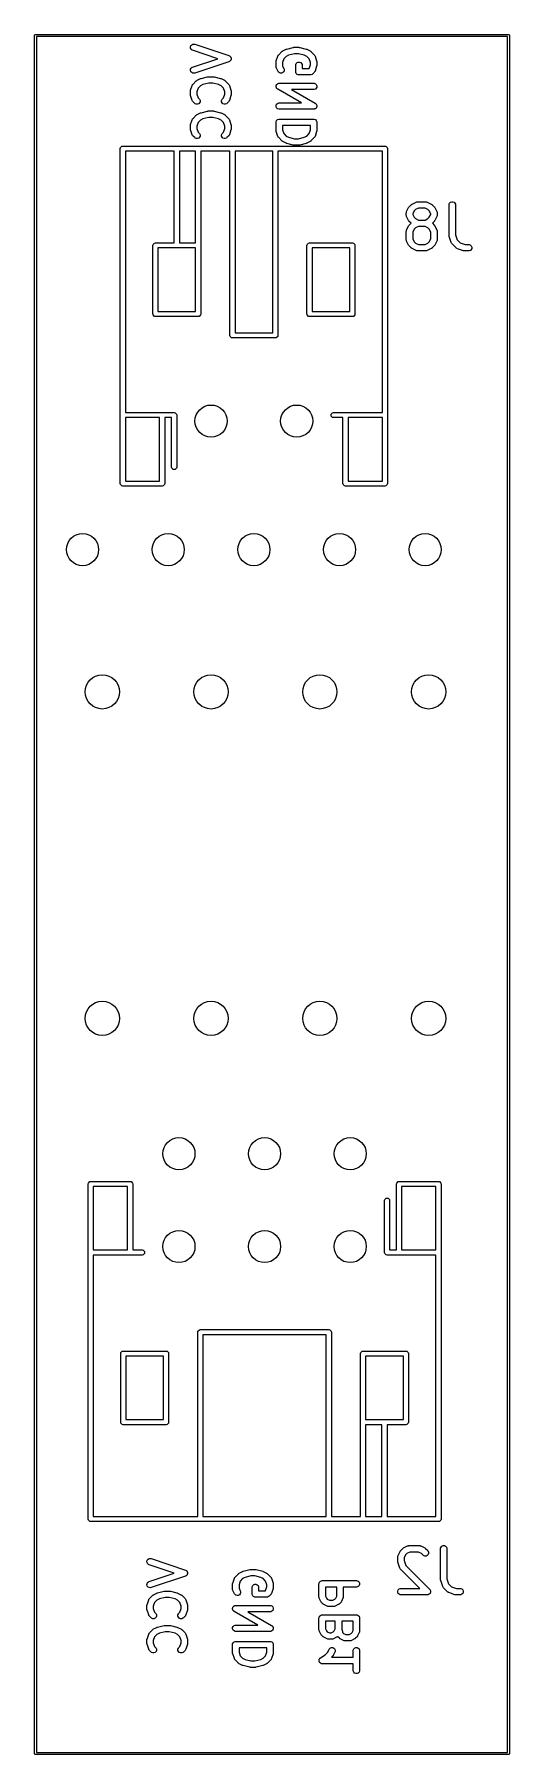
# Model space of a CAD drawing. Extents: x 145.4 to 156.5, y -80.6 to -40.5.
import ezdxf

# ---------------------------------------------------------------- set-up
doc = ezdxf.new("R2010")
doc.units = 0
doc.layers.add('BLACK', color=7, linetype='CONTINUOUS')

msp = doc.modelspace()

# ---------------------------------------------------------------- linework, layer by layer
at = {"layer": 'BLACK', "linetype": 'CONTINUOUS'}
for p, q in [((145.375, -40.5), (145.376903, -40.490433)), ((145.375, -80.6), (145.375, -40.5)), ((145.376903, -40.490433), (145.390433, -40.476903)), ((145.390433, -40.476903), (145.4, -40.475)), ((145.4, -40.475), (156.446071, -40.475)), ((145.425, -40.525), (145.425, -80.575)), ((156.421071, -40.525), (145.425, -40.525)), ((156.421071, -80.575), (156.421071, -40.525)), ((156.446071, -40.475), (156.455638, -40.476903)), ((156.455638, -40.476903), (156.469168, -40.490433)), ((156.469168, -40.490433), (156.471071, -40.5)), ((156.471071, -40.5), (156.471071, -80.6)), ((149.019884, -40.765494), (149.029138, -40.737731)), ((149.021959, -40.794684), (149.019884, -40.765494)), ((149.035045, -40.820857), (149.021959, -40.794684)), ((149.029138, -40.737731), (149.048312, -40.715624)), ((149.057152, -40.840031), (149.035045, -40.820857)), ((149.048312, -40.715624), (149.074485, -40.702538)), ((149.070578, -40.846025), (149.057152, -40.840031)), ((149.657124, -41.04154), (149.070578, -40.846025)), ((149.074485, -40.702538), (149.103675, -40.700463)), ((149.103675, -40.700463), (149.118012, -40.703723)), ((149.118012, -40.703723), (149.918012, -40.97039)), ((151.07003, -40.961777), (151.079357, -40.950412)), ((151.079357, -40.950412), (151.155547, -40.874222)), ((151.155547, -40.874222), (151.161297, -40.869501)), ((151.161297, -40.869501), (151.162596, -40.868005)), ((151.162596, -40.868005), (151.16485, -40.866585)), ((151.16485, -40.866585), (151.166912, -40.864894)), ((151.166912, -40.864894), (151.168744, -40.864135)), ((151.168744, -40.864135), (151.175039, -40.860173)), ((151.175039, -40.860173), (151.25123, -40.822078)), ((151.25123, -40.822078), (151.252299, -40.821668)), ((151.252299, -40.821668), (151.252735, -40.821346)), ((151.252735, -40.821346), (151.258886, -40.819147)), ((151.258886, -40.819147), (151.264962, -40.816823)), ((151.264962, -40.816823), (151.2655, -40.816784)), ((151.2655, -40.816784), (151.26658, -40.816399)), ((151.26658, -40.816399), (151.418962, -40.778303)), ((151.446387, -40.926064), (151.310945, -40.959924)), ((151.418962, -40.778303), (151.421498, -40.777927)), ((151.421498, -40.777927), (151.42252, -40.777505)), ((151.42252, -40.777505), (151.428032, -40.776962)), ((151.428032, -40.776962), (151.433506, -40.776153)), ((151.433506, -40.776153), (151.434598, -40.776315)), ((151.434598, -40.776315), (151.437152, -40.776064)), ((151.437152, -40.776064), (151.551438, -40.776064)), ((151.542203, -40.926064), (151.446387, -40.926064)), ((151.677642, -40.959924), (151.542203, -40.926064)), ((151.551438, -40.776064), (151.553991, -40.776315)), ((151.553991, -40.776315), (151.555084, -40.776153)), ((151.555084, -40.776153), (151.560558, -40.776962)), ((151.560558, -40.776962), (151.56607, -40.777505)), ((151.56607, -40.777505), (151.56709, -40.777927)), ((151.56709, -40.777927), (151.569629, -40.778303)), ((151.569629, -40.778303), (151.72201, -40.816399)), ((151.72201, -40.816399), (151.723089, -40.816784)), ((151.723089, -40.816784), (151.723628, -40.816823)), ((151.723628, -40.816823), (151.729703, -40.819147)), ((151.729703, -40.819147), (151.735855, -40.821346)), ((151.735855, -40.821346), (151.73629, -40.821668)), ((151.73629, -40.821668), (151.73736, -40.822078)), ((151.73736, -40.822078), (151.81355, -40.860173)), ((151.81355, -40.860173), (151.819846, -40.864136)), ((151.819846, -40.864136), (151.821676, -40.864894)), ((151.821676, -40.864894), (151.823734, -40.866583)), ((151.823734, -40.866583), (151.825993, -40.868005)), ((151.825993, -40.868005), (151.827292, -40.869503)), ((151.827292, -40.869503), (151.833042, -40.874222)), ((151.833042, -40.874222), (151.909233, -40.950412)), ((151.909233, -40.950412), (151.91856, -40.961777)), ((149.019884, -41.317587), (149.021959, -41.288397)), ((149.029138, -41.345349), (149.019884, -41.317587)), ((149.021959, -41.288397), (149.035045, -41.262224)), ((149.048312, -41.367457), (149.029138, -41.345349)), ((149.035045, -41.262224), (149.057153, -41.24305)), ((149.057153, -41.24305), (149.070578, -41.237056)), ((149.070578, -41.237056), (149.657124, -41.04154)), ((149.918012, -41.112692), (149.118012, -41.379358)), ((149.918012, -40.97039), (149.931437, -40.976384)), ((149.931438, -41.106698), (149.918012, -41.112692)), ((149.931437, -40.976384), (149.935482, -40.979892)), ((149.935486, -41.103186), (149.931438, -41.106698)), ((149.935482, -40.979892), (149.940279, -40.982291)), ((149.940278, -41.100791), (149.935486, -41.103186)), ((149.94644, -41.093686), (149.940278, -41.100791)), ((149.940279, -40.982291), (149.946443, -40.989399)), ((149.953545, -41.087524), (149.94644, -41.093686)), ((149.946443, -40.989399), (149.953545, -40.995558)), ((149.953545, -40.995558), (149.95594, -41.000349)), ((149.955941, -41.082731), (149.953545, -41.087524)), ((149.95594, -41.000349), (149.959452, -41.004398)), ((149.959452, -41.078684), (149.955941, -41.082731)), ((149.959452, -41.004398), (149.962426, -41.013321)), ((149.962425, -41.069764), (149.959452, -41.078684)), ((149.966632, -41.061351), (149.962425, -41.069764)), ((149.962426, -41.013321), (149.966631, -41.021731)), ((149.966631, -41.021731), (149.96701, -41.027075)), ((149.967011, -41.056003), (149.966632, -41.061351)), ((149.96701, -41.027075), (149.968706, -41.032161)), ((149.968706, -41.050921), (149.967011, -41.056003)), ((149.968706, -41.032161), (149.968039, -41.041543)), ((149.968039, -41.041543), (149.968706, -41.050921)), ((151.019295, -41.117731), (151.020024, -41.110325)), ((151.019295, -41.232017), (151.019295, -41.117731)), ((151.020736, -41.246649), (151.019295, -41.232017)), ((151.019884, -41.108351), (151.020474, -41.105753)), ((151.020024, -41.110325), (151.019884, -41.108351)), ((151.020474, -41.105753), (151.020736, -41.103099)), ((151.020736, -41.103099), (151.021494, -41.101267)), ((151.021767, -41.249138), (151.020736, -41.246649)), ((151.021494, -41.101267), (151.023144, -41.094014)), ((151.021958, -41.251826), (151.021767, -41.249138)), ((151.027213, -41.265558), (151.021958, -41.251826)), ((151.023144, -41.094014), (151.061239, -40.979728)), ((151.065308, -41.341748), (151.027213, -41.265558)), ((151.061239, -40.979728), (151.067233, -40.966303)), ((151.07314, -41.354191), (151.065308, -41.341748)), ((151.067233, -40.966303), (151.068998, -40.964267)), ((151.068998, -40.964267), (151.07003, -40.961777)), ((151.095248, -41.373364), (151.07314, -41.354191)), ((151.197942, -41.043958), (151.169295, -41.1299)), ((151.169295, -41.1299), (151.169295, -41.214312)), ((151.169295, -41.214312), (151.199472, -41.274666)), ((151.197547, -41.345349), (151.178374, -41.367457)), ((151.206801, -41.317588), (151.197547, -41.345349)), ((151.253006, -40.988894), (151.197942, -41.043958)), ((151.199472, -41.274666), (151.204727, -41.288398)), ((151.204727, -41.288398), (151.206801, -41.317588)), ((151.310945, -40.959924), (151.253006, -40.988894)), ((151.476438, -41.193922), (151.477879, -41.17929)), ((151.476438, -41.346303), (151.476438, -41.193922)), ((151.477879, -41.360934), (151.476438, -41.346303)), ((151.477879, -41.17929), (151.489078, -41.152254)), ((151.489078, -41.152254), (151.50977, -41.131562)), ((151.50977, -41.131562), (151.536806, -41.120363)), ((151.536806, -41.120363), (151.56607, -41.120363)), ((151.56607, -41.120363), (151.593106, -41.131562)), ((151.593106, -41.131562), (151.613798, -41.152254)), ((151.613798, -41.152254), (151.624997, -41.17929)), ((151.624997, -41.17929), (151.626438, -41.193922)), ((151.626438, -41.193922), (151.626438, -41.271303)), ((151.626438, -41.271303), (151.787038, -41.271303)), ((151.735582, -40.988894), (151.677642, -40.959924)), ((151.790648, -41.043959), (151.735582, -40.988894)), ((151.787038, -41.271303), (151.790648, -41.267693)), ((151.819295, -41.1299), (151.790648, -41.043959)), ((151.790648, -41.267693), (151.819295, -41.181752)), ((151.819295, -41.181752), (151.819295, -41.1299)), ((151.918561, -41.349875), (151.909233, -41.36124)), ((151.91856, -40.961777), (151.919591, -40.964267)), ((151.919592, -41.347384), (151.918561, -41.349875)), ((151.919591, -40.964267), (151.921357, -40.966303)), ((151.921357, -41.34535), (151.919592, -41.347384)), ((151.921357, -40.966303), (151.927351, -40.979728)), ((151.927351, -41.331924), (151.921357, -41.34535)), ((151.927351, -40.979728), (151.965446, -41.094014)), ((151.965446, -41.217639), (151.927351, -41.331924)), ((151.965446, -41.094014), (151.967095, -41.101267)), ((151.967095, -41.210385), (151.965446, -41.217639)), ((151.967095, -41.101267), (151.967854, -41.103099)), ((151.967854, -41.208554), (151.967095, -41.210385)), ((151.967854, -41.103099), (151.968115, -41.105753)), ((151.968115, -41.205899), (151.967854, -41.208554)), ((151.968115, -41.105753), (151.968706, -41.108351)), ((151.968706, -41.203302), (151.968115, -41.205899)), ((151.968706, -41.108351), (151.968565, -41.110325)), ((151.968565, -41.110325), (151.969295, -41.117731)), ((151.969295, -41.193922), (151.968565, -41.201327)), ((151.968565, -41.201327), (151.968706, -41.203302)), ((151.969295, -41.117731), (151.969295, -41.193922)), ((149.023144, -41.779728), (149.061239, -41.665442)), ((149.074485, -41.380543), (149.048312, -41.367457)), ((149.061239, -41.665442), (149.067233, -41.652017)), ((149.067233, -41.652017), (149.068998, -41.649981)), ((149.068998, -41.649981), (149.07003, -41.647491)), ((149.07003, -41.647491), (149.079357, -41.636126)), ((149.103675, -41.382618), (149.074485, -41.380543)), ((149.079357, -41.636126), (149.155547, -41.559936)), ((149.118012, -41.379358), (149.103675, -41.382618)), ((149.155547, -41.559936), (149.161297, -41.555215)), ((149.161297, -41.555215), (149.162596, -41.553719)), ((149.162596, -41.553719), (149.16485, -41.552299)), ((149.16485, -41.552299), (149.166912, -41.550608)), ((149.166912, -41.550608), (149.168744, -41.549849)), ((149.168744, -41.549849), (149.175039, -41.545887)), ((149.197942, -41.729672), (149.169295, -41.815614)), ((149.175039, -41.545887), (149.25123, -41.507792)), ((149.253006, -41.674608), (149.197942, -41.729672)), ((149.25123, -41.507792), (149.252299, -41.507382)), ((149.252299, -41.507382), (149.252735, -41.50706)), ((149.252735, -41.50706), (149.258886, -41.504861)), ((149.310945, -41.645638), (149.253006, -41.674608)), ((149.258886, -41.504861), (149.264962, -41.502537)), ((149.264962, -41.502537), (149.2655, -41.502498)), ((149.2655, -41.502498), (149.26658, -41.502113)), ((149.26658, -41.502113), (149.418962, -41.464017)), ((149.446387, -41.611778), (149.310945, -41.645638)), ((149.418962, -41.464017), (149.421498, -41.463641)), ((149.421498, -41.463641), (149.42252, -41.463219)), ((149.42252, -41.463219), (149.428032, -41.462676)), ((149.428032, -41.462676), (149.433506, -41.461867)), ((149.433506, -41.461867), (149.434598, -41.462029)), ((149.434598, -41.462029), (149.437152, -41.461778)), ((149.437152, -41.461778), (149.551438, -41.461778)), ((149.542203, -41.611778), (149.446387, -41.611778)), ((149.677642, -41.645638), (149.542203, -41.611778)), ((149.551438, -41.461778), (149.553991, -41.462029)), ((149.553991, -41.462029), (149.555084, -41.461867)), ((149.555084, -41.461867), (149.560558, -41.462676)), ((149.560558, -41.462676), (149.56607, -41.463219)), ((149.56607, -41.463219), (149.56709, -41.463641)), ((149.56709, -41.463641), (149.569629, -41.464017)), ((149.569629, -41.464017), (149.72201, -41.502113)), ((149.735582, -41.674608), (149.677642, -41.645638)), ((149.72201, -41.502113), (149.723089, -41.502498)), ((149.723089, -41.502498), (149.723628, -41.502537)), ((149.723628, -41.502537), (149.729703, -41.504861)), ((149.729703, -41.504861), (149.735855, -41.50706)), ((149.790648, -41.729673), (149.735582, -41.674608)), ((149.735855, -41.50706), (149.73629, -41.507382)), ((149.73629, -41.507382), (149.73736, -41.507792)), ((149.73736, -41.507792), (149.81355, -41.545887)), ((149.819295, -41.815614), (149.790648, -41.729673)), ((149.81355, -41.545887), (149.819846, -41.54985)), ((149.819846, -41.54985), (149.821676, -41.550608)), ((149.821676, -41.550608), (149.823734, -41.552297)), ((149.823734, -41.552297), (149.825993, -41.553719)), ((149.825993, -41.553719), (149.827292, -41.555217)), ((149.827292, -41.555217), (149.833042, -41.559936)), ((149.833042, -41.559936), (149.909233, -41.636126)), ((149.909233, -41.636126), (149.91856, -41.647491)), ((149.91856, -41.647491), (149.919591, -41.649981)), ((149.919591, -41.649981), (149.921357, -41.652017)), ((149.921357, -41.652017), (149.927351, -41.665442)), ((149.927351, -41.665442), (149.965446, -41.779728)), ((151.019478, -41.694399), (151.020736, -41.684502)), ((151.020736, -41.699011), (151.019478, -41.694399)), ((151.020736, -41.674528), (151.022565, -41.670112)), ((151.020736, -41.684502), (151.020736, -41.674528)), ((151.020736, -41.703792), (151.020736, -41.699011)), ((151.024553, -41.713007), (151.020736, -41.703792)), ((151.022565, -41.670112), (151.023168, -41.665369)), ((151.023168, -41.665369), (151.028118, -41.656704)), ((151.027178, -41.722631), (151.024553, -41.713007)), ((151.030105, -41.726411), (151.027178, -41.722631)), ((151.028118, -41.656704), (151.031935, -41.647492)), ((151.031935, -41.730828), (151.030105, -41.726411)), ((151.031935, -41.647492), (151.035313, -41.644113)), ((151.038985, -41.737878), (151.031935, -41.730828)), ((151.035313, -41.644113), (151.037687, -41.63996)), ((151.037687, -41.63996), (151.045576, -41.63385)), ((151.045095, -41.745768), (151.038985, -41.737878)), ((151.051227, -41.75012), (151.045095, -41.745768)), ((151.045576, -41.63385), (151.052627, -41.6268)), ((151.052627, -41.75152), (151.051227, -41.75012)), ((151.052627, -41.6268), (151.057043, -41.62497)), ((151.054001, -41.752089), (151.052627, -41.75152)), ((151.057085, -41.754278), (151.054001, -41.752089)), ((151.057043, -41.62497), (151.060824, -41.622043)), ((151.611879, -42.071303), (151.057085, -41.754278)), ((151.060824, -41.622043), (151.070447, -41.619418)), ((151.070447, -41.619418), (151.079663, -41.615601)), ((151.079663, -41.615601), (151.087145, -41.614864)), ((151.087145, -41.614864), (151.089056, -41.614343)), ((151.089056, -41.614343), (151.090531, -41.61453)), ((151.090531, -41.61453), (151.094295, -41.61416)), ((151.094295, -41.61416), (151.894295, -41.61416)), ((151.123009, -41.382618), (151.095248, -41.373364)), ((151.152199, -41.380544), (151.123009, -41.382618)), ((151.178374, -41.367457), (151.152199, -41.380544)), ((151.477879, -41.360935), (151.477879, -41.360934)), ((151.489078, -41.387971), (151.477879, -41.360935)), ((151.50977, -41.408663), (151.489078, -41.387971)), ((151.536806, -41.419862), (151.50977, -41.408663)), ((151.551438, -41.421303), (151.536806, -41.419862)), ((151.818104, -41.421303), (151.551438, -41.421303)), ((151.832736, -41.419862), (151.818104, -41.421303)), ((151.859772, -41.408663), (151.832736, -41.419862)), ((151.871137, -41.399336), (151.859772, -41.408663)), ((151.909233, -41.36124), (151.871137, -41.399336)), ((151.894295, -41.61416), (151.908927, -41.615601)), ((151.908927, -41.615601), (151.935963, -41.6268)), ((151.935963, -41.75152), (151.908927, -41.762719)), ((151.935963, -41.6268), (151.956655, -41.647492)), ((151.956655, -41.730828), (151.935963, -41.75152)), ((151.956655, -41.647492), (151.967854, -41.674528)), ((151.967854, -41.703792), (151.956655, -41.730828)), ((151.967854, -41.674528), (151.967854, -41.703792)), ((149.019295, -41.803445), (149.020024, -41.796039)), ((149.019295, -41.879636), (149.019295, -41.803445)), ((149.020024, -41.887041), (149.019295, -41.879636)), ((149.019884, -41.794065), (149.020474, -41.791467)), ((149.020024, -41.796039), (149.019884, -41.794065)), ((149.019884, -41.889016), (149.020024, -41.887041)), ((149.020474, -41.891613), (149.019884, -41.889016)), ((149.020474, -41.791467), (149.020736, -41.788813)), ((149.020736, -41.894268), (149.020474, -41.891613)), ((149.020736, -41.788813), (149.021494, -41.786981)), ((149.021494, -41.896099), (149.020736, -41.894268)), ((149.021494, -41.786981), (149.023144, -41.779728)), ((149.023144, -41.903353), (149.021494, -41.896099)), ((149.061239, -42.017638), (149.023144, -41.903353)), ((149.067233, -42.031064), (149.061239, -42.017638)), ((149.068998, -42.033099), (149.067233, -42.031064)), ((149.070029, -42.035588), (149.068998, -42.033099)), ((149.079356, -42.046953), (149.070029, -42.035588)), ((149.117451, -42.085049), (149.079356, -42.046953)), ((149.128816, -42.094377), (149.117451, -42.085049)), ((149.155852, -42.105576), (149.128816, -42.094377)), ((149.185115, -42.105576), (149.155852, -42.105576)), ((149.169295, -41.815614), (149.169295, -41.867466)), ((149.169295, -41.867466), (149.197942, -41.953407)), ((149.212152, -42.094378), (149.185115, -42.105576)), ((149.197942, -41.953407), (149.223519, -41.978985)), ((149.232845, -42.073685), (149.212152, -42.094378)), ((149.223519, -41.978985), (149.232846, -41.99035)), ((149.244044, -42.046649), (149.232845, -42.073685)), ((149.232846, -41.99035), (149.244044, -42.017386)), ((149.244044, -42.017386), (149.244044, -42.046649)), ((149.744545, -42.017386), (149.755744, -41.990349)), ((149.744545, -42.046648), (149.744545, -42.017386)), ((149.755744, -42.073685), (149.744545, -42.046648)), ((149.755744, -41.990349), (149.765071, -41.978984)), ((149.776436, -42.094377), (149.755744, -42.073685)), ((149.765071, -41.978984), (149.790648, -41.953407)), ((149.803473, -42.105576), (149.776436, -42.094377)), ((149.790648, -41.953407), (149.819295, -41.867466)), ((149.832735, -42.105576), (149.803473, -42.105576)), ((149.819295, -41.867466), (149.819295, -41.815614)), ((149.859772, -42.094377), (149.832735, -42.105576)), ((149.871137, -42.08505), (149.859772, -42.094377)), ((149.909233, -42.046954), (149.871137, -42.08505)), ((149.918561, -42.035589), (149.909233, -42.046954)), ((149.919592, -42.033098), (149.918561, -42.035589)), ((149.921357, -42.031064), (149.919592, -42.033098)), ((149.927351, -42.017638), (149.921357, -42.031064)), ((149.965446, -41.903353), (149.927351, -42.017638)), ((149.965446, -41.779728), (149.967095, -41.786981)), ((149.967095, -41.896099), (149.965446, -41.903353)), ((149.967095, -41.786981), (149.967854, -41.788813)), ((149.967854, -41.894268), (149.967095, -41.896099)), ((149.967854, -41.788813), (149.968115, -41.791467)), ((149.968115, -41.891613), (149.967854, -41.894268)), ((149.968115, -41.791467), (149.968706, -41.794065)), ((149.968706, -41.889016), (149.968115, -41.891613)), ((149.968706, -41.794065), (149.968565, -41.796039)), ((149.968565, -41.796039), (149.969295, -41.803445)), ((149.969295, -41.879636), (149.968565, -41.887041)), ((149.968565, -41.887041), (149.968706, -41.889016)), ((149.969295, -41.803445), (149.969295, -41.879636)), ((151.020736, -42.131671), (151.031935, -42.104635)), ((151.020736, -42.160935), (151.020736, -42.131671)), ((151.031935, -42.104635), (151.052627, -42.083943)), ((151.052627, -42.083943), (151.079663, -42.072744)), ((151.079663, -42.072744), (151.094295, -42.071303)), ((151.094295, -42.071303), (151.611879, -42.071303)), ((151.894295, -41.76416), (151.376711, -41.76416)), ((151.376711, -41.76416), (151.931505, -42.081185)), ((151.908927, -41.762719), (151.894295, -41.76416)), ((151.931505, -42.081185), (151.934588, -42.083373)), ((151.934588, -42.083373), (151.935963, -42.083943)), ((151.935963, -42.083943), (151.937362, -42.085342)), ((151.937362, -42.085342), (151.943495, -42.089695)), ((151.943495, -42.089695), (151.949603, -42.097583)), ((151.949603, -42.097583), (151.956655, -42.104635)), ((151.956655, -42.104635), (151.958485, -42.109053)), ((151.958485, -42.109053), (151.961412, -42.112833)), ((151.961412, -42.112833), (151.964036, -42.122454)), ((151.964036, -42.122454), (151.967854, -42.131671)), ((151.967854, -42.131671), (151.967854, -42.136451)), ((151.967854, -42.136451), (151.969112, -42.141064)), ((151.969112, -42.141064), (151.967854, -42.15096)), ((151.967854, -42.15096), (151.967854, -42.160935)), ((149.023144, -42.579728), (149.061239, -42.465442)), ((149.061239, -42.465442), (149.067233, -42.452017)), ((149.067233, -42.452017), (149.068998, -42.449981)), ((149.068998, -42.449981), (149.07003, -42.447491)), ((149.07003, -42.447491), (149.079357, -42.436126)), ((149.079357, -42.436126), (149.155547, -42.359936)), ((149.155547, -42.359936), (149.161297, -42.355215)), ((149.161297, -42.355215), (149.162596, -42.353719)), ((149.162596, -42.353719), (149.16485, -42.352299)), ((149.16485, -42.352299), (149.166912, -42.350608)), ((149.166912, -42.350608), (149.168744, -42.349849)), ((149.168744, -42.349849), (149.175039, -42.345887)), ((149.197942, -42.529672), (149.169295, -42.615614)), ((149.175039, -42.345887), (149.25123, -42.307792)), ((149.253006, -42.474608), (149.197942, -42.529672)), ((149.25123, -42.307792), (149.252299, -42.307382)), ((149.252299, -42.307382), (149.252735, -42.30706)), ((149.252735, -42.30706), (149.258886, -42.304861)), ((149.310945, -42.445638), (149.253006, -42.474608)), ((149.258886, -42.304861), (149.264962, -42.302537)), ((149.264962, -42.302537), (149.2655, -42.302498)), ((149.2655, -42.302498), (149.26658, -42.302113)), ((149.26658, -42.302113), (149.418962, -42.264017)), ((149.446387, -42.411778), (149.310945, -42.445638)), ((149.418962, -42.264017), (149.421498, -42.263641)), ((149.421498, -42.263641), (149.42252, -42.263219)), ((149.42252, -42.263219), (149.428032, -42.262676)), ((149.428032, -42.262676), (149.433506, -42.261867)), ((149.433506, -42.261867), (149.434598, -42.262029)), ((149.434598, -42.262029), (149.437152, -42.261778)), ((149.437152, -42.261778), (149.551438, -42.261778)), ((149.542203, -42.411778), (149.446387, -42.411778)), ((149.677642, -42.445638), (149.542203, -42.411778)), ((149.551438, -42.261778), (149.553991, -42.262029)), ((149.553991, -42.262029), (149.555084, -42.261867)), ((149.555084, -42.261867), (149.560558, -42.262676)), ((149.560558, -42.262676), (149.56607, -42.263219)), ((149.56607, -42.263219), (149.56709, -42.263641)), ((149.56709, -42.263641), (149.569629, -42.264017)), ((149.569629, -42.264017), (149.72201, -42.302113)), ((149.735582, -42.474608), (149.677642, -42.445638)), ((149.72201, -42.302113), (149.723089, -42.302498)), ((149.723089, -42.302498), (149.723628, -42.302537)), ((149.723628, -42.302537), (149.729703, -42.304861)), ((149.729703, -42.304861), (149.735855, -42.30706)), ((149.790648, -42.529673), (149.735582, -42.474608)), ((149.735855, -42.30706), (149.73629, -42.307382)), ((149.73629, -42.307382), (149.73736, -42.307792)), ((149.73736, -42.307792), (149.81355, -42.345887)), ((149.819295, -42.615614), (149.790648, -42.529673)), ((149.81355, -42.345887), (149.819846, -42.34985)), ((149.819846, -42.34985), (149.821676, -42.350608)), ((149.821676, -42.350608), (149.823734, -42.352297)), ((149.823734, -42.352297), (149.825993, -42.353719)), ((149.825993, -42.353719), (149.827292, -42.355217)), ((149.827292, -42.355217), (149.833042, -42.359936)), ((149.833042, -42.359936), (149.909233, -42.436126)), ((149.909233, -42.436126), (149.91856, -42.447491)), ((149.91856, -42.447491), (149.919591, -42.449981)), ((149.919591, -42.449981), (149.921357, -42.452017)), ((149.921357, -42.452017), (149.927351, -42.465442)), ((149.927351, -42.465442), (149.965446, -42.579728)), ((151.019295, -42.527255), (151.020736, -42.512623)), ((151.019295, -42.717731), (151.019295, -42.527255)), ((151.031935, -42.187971), (151.020736, -42.160935)), ((151.020736, -42.512623), (151.031935, -42.485587)), ((151.052627, -42.208663), (151.031935, -42.187971)), ((151.031935, -42.485587), (151.052627, -42.464895)), ((151.079663, -42.219862), (151.052627, -42.208663)), ((151.052627, -42.464895), (151.079663, -42.453696)), ((151.094295, -42.221303), (151.079663, -42.219862)), ((151.079663, -42.453696), (151.094295, -42.452255)), ((151.894295, -42.221303), (151.094295, -42.221303)), ((151.094295, -42.452255), (151.894295, -42.452255)), ((151.898058, -42.220932), (151.894295, -42.221303)), ((151.894295, -42.452255), (151.908927, -42.453696)), ((151.899534, -42.22112), (151.898058, -42.220932)), ((151.901444, -42.220598), (151.899534, -42.22112)), ((151.908927, -42.219862), (151.901444, -42.220598)), ((151.918142, -42.216044), (151.908927, -42.219862)), ((151.908927, -42.453696), (151.935963, -42.464895)), ((151.927766, -42.21342), (151.918142, -42.216044)), ((151.931546, -42.210492), (151.927766, -42.21342)), ((151.935963, -42.208663), (151.931546, -42.210492)), ((151.943013, -42.201612), (151.935963, -42.208663)), ((151.935963, -42.464895), (151.956655, -42.485587)), ((151.950903, -42.195503), (151.943013, -42.201612)), ((151.953276, -42.191349), (151.950903, -42.195503)), ((151.956655, -42.187971), (151.953276, -42.191349)), ((151.960471, -42.178758), (151.956655, -42.187971)), ((151.956655, -42.485587), (151.967854, -42.512623)), ((151.965422, -42.170094), (151.960471, -42.178758)), ((151.966024, -42.16535), (151.965422, -42.170094)), ((151.967854, -42.160935), (151.966024, -42.16535)), ((151.967854, -42.512623), (151.969295, -42.527255)), ((151.969295, -42.527255), (151.969295, -42.717731)), ((149.019295, -42.603445), (149.020024, -42.596039)), ((149.019295, -42.679636), (149.019295, -42.603445)), ((149.020024, -42.687041), (149.019295, -42.679636)), ((149.019884, -42.594065), (149.020474, -42.591467)), ((149.020024, -42.596039), (149.019884, -42.594065)), ((149.019884, -42.689016), (149.020024, -42.687041)), ((149.020474, -42.691613), (149.019884, -42.689016)), ((149.020474, -42.591467), (149.020736, -42.588813)), ((149.020736, -42.694268), (149.020474, -42.691613)), ((149.020736, -42.588813), (149.021494, -42.586981)), ((149.021494, -42.696099), (149.020736, -42.694268)), ((149.021494, -42.586981), (149.023144, -42.579728)), ((149.023144, -42.703353), (149.021494, -42.696099)), ((149.061239, -42.817638), (149.023144, -42.703353)), ((149.067233, -42.831064), (149.061239, -42.817638)), ((149.068998, -42.833099), (149.067233, -42.831064)), ((149.070029, -42.835588), (149.068998, -42.833099)), ((149.079356, -42.846953), (149.070029, -42.835588)), ((149.117451, -42.885049), (149.079356, -42.846953)), ((149.128816, -42.894377), (149.117451, -42.885049)), ((149.155852, -42.905576), (149.128816, -42.894377)), ((149.185115, -42.905576), (149.155852, -42.905576)), ((149.169295, -42.615614), (149.169295, -42.667466)), ((149.169295, -42.667466), (149.197942, -42.753407)), ((149.212152, -42.894378), (149.185115, -42.905576)), ((149.197942, -42.753407), (149.223519, -42.778985)), ((149.232845, -42.873685), (149.212152, -42.894378)), ((149.223519, -42.778985), (149.232846, -42.79035)), ((149.244044, -42.846649), (149.232845, -42.873685)), ((149.232846, -42.79035), (149.244044, -42.817386)), ((149.244044, -42.817386), (149.244044, -42.846649)), ((149.744545, -42.817386), (149.755744, -42.790349)), ((149.744545, -42.846648), (149.744545, -42.817386)), ((149.755744, -42.873685), (149.744545, -42.846648)), ((149.755744, -42.790349), (149.765071, -42.778984)), ((149.776436, -42.894377), (149.755744, -42.873685)), ((149.765071, -42.778984), (149.790648, -42.753407)), ((149.803473, -42.905576), (149.776436, -42.894377)), ((149.790648, -42.753407), (149.819295, -42.667466)), ((149.832735, -42.905576), (149.803473, -42.905576)), ((149.819295, -42.667466), (149.819295, -42.615614)), ((149.859772, -42.894377), (149.832735, -42.905576)), ((149.871137, -42.88505), (149.859772, -42.894377)), ((149.909233, -42.846954), (149.871137, -42.88505)), ((149.918561, -42.835589), (149.909233, -42.846954)), ((149.919592, -42.833098), (149.918561, -42.835589)), ((149.921357, -42.831064), (149.919592, -42.833098)), ((149.927351, -42.817638), (149.921357, -42.831064)), ((149.965446, -42.703353), (149.927351, -42.817638)), ((149.965446, -42.579728), (149.967095, -42.586981)), ((149.967095, -42.696099), (149.965446, -42.703353)), ((149.967095, -42.586981), (149.967854, -42.588813)), ((149.967854, -42.694268), (149.967095, -42.696099)), ((149.967854, -42.588813), (149.968115, -42.591467)), ((149.968115, -42.691613), (149.967854, -42.694268)), ((149.968115, -42.591467), (149.968706, -42.594065)), ((149.968706, -42.689016), (149.968115, -42.691613)), ((149.968706, -42.594065), (149.968565, -42.596039)), ((149.968565, -42.596039), (149.969295, -42.603445)), ((149.969295, -42.679636), (149.968565, -42.687041)), ((149.968565, -42.687041), (149.968706, -42.689016)), ((149.969295, -42.603445), (149.969295, -42.679636)), ((151.020024, -42.725136), (151.019295, -42.717731)), ((151.019884, -42.727111), (151.020024, -42.725136)), ((151.020474, -42.729708), (151.019884, -42.727111)), ((151.020736, -42.732363), (151.020474, -42.729708)), ((151.021494, -42.734194), (151.020736, -42.732363)), ((151.023144, -42.741448), (151.021494, -42.734194)), ((151.061239, -42.855734), (151.023144, -42.741448)), ((151.067233, -42.869159), (151.061239, -42.855734)), ((151.068998, -42.871194), (151.067233, -42.869159)), ((151.07003, -42.873685), (151.068998, -42.871194)), ((151.079357, -42.88505), (151.07003, -42.873685)), ((151.155547, -42.96124), (151.079357, -42.88505)), ((151.819295, -42.602255), (151.169295, -42.602255)), ((151.169295, -42.602255), (151.169295, -42.705561)), ((151.169295, -42.705561), (151.197942, -42.791503)), ((151.197942, -42.791503), (151.253006, -42.846567)), ((151.253006, -42.846567), (151.310945, -42.875537)), ((151.310945, -42.875537), (151.446387, -42.909398)), ((151.446387, -42.909398), (151.542203, -42.909398)), ((151.542203, -42.909398), (151.677642, -42.875537)), ((151.677642, -42.875537), (151.735582, -42.846567)), ((151.735582, -42.846567), (151.790648, -42.791502)), ((151.790648, -42.791502), (151.819295, -42.705561)), ((151.819295, -42.705561), (151.819295, -42.602255)), ((151.909233, -42.88505), (151.833042, -42.96124)), ((151.91856, -42.873685), (151.909233, -42.88505)), ((151.919591, -42.871194), (151.91856, -42.873685)), ((151.921357, -42.869159), (151.919591, -42.871194)), ((151.927351, -42.855734), (151.921357, -42.869159)), ((151.965446, -42.741448), (151.927351, -42.855734)), ((151.967095, -42.734194), (151.965446, -42.741448)), ((151.967854, -42.732363), (151.967095, -42.734194)), ((151.968115, -42.729708), (151.967854, -42.732363)), ((151.968706, -42.727111), (151.968115, -42.729708)), ((151.969295, -42.717731), (151.968565, -42.725136)), ((151.968565, -42.725136), (151.968706, -42.727111)), ((147.38, -43.14), (147.384567, -43.117039)), ((147.38, -50.96), (147.38, -43.14)), ((147.384567, -43.117039), (147.417039, -43.084567)), ((147.417039, -43.084567), (147.44, -43.08)), ((147.44, -43.08), (153.56, -43.08)), ((148.64, -43.2), (147.5, -43.2)), ((147.5, -43.2), (147.5, -49.3)), ((148.64, -45.34), (148.64, -43.2)), ((148.76, -43.2), (148.76, -45.34)), ((149.14, -43.2), (148.76, -43.2)), ((149.14, -45.34), (149.14, -43.2)), ((149.94, -43.2), (149.26, -43.2)), ((149.26, -43.2), (149.26, -45.4)), ((149.94, -47.5), (149.94, -43.2)), ((150.06, -43.2), (150.06, -47.44)), ((150.94, -43.2), (150.06, -43.2)), ((150.94, -47.44), (150.94, -43.2)), ((153.5, -43.2), (151.06, -43.2)), ((151.06, -43.2), (151.06, -47.5)), ((151.161297, -42.96596), (151.155547, -42.96124)), ((151.162596, -42.967457), (151.161297, -42.96596)), ((151.16485, -42.968876), (151.162596, -42.967457)), ((151.166912, -42.970568), (151.16485, -42.968876)), ((151.168744, -42.971326), (151.166912, -42.970568)), ((151.175039, -42.975289), (151.168744, -42.971326)), ((151.25123, -43.013384), (151.175039, -42.975289)), ((151.252299, -43.013793), (151.25123, -43.013384)), ((151.252735, -43.014116), (151.252299, -43.013793)), ((151.258886, -43.016314), (151.252735, -43.014116)), ((151.264962, -43.018639), (151.258886, -43.016314)), ((151.2655, -43.018677), (151.264962, -43.018639)), ((151.26658, -43.019063), (151.2655, -43.018677)), ((151.418962, -43.057159), (151.26658, -43.019063)), ((151.421498, -43.057534), (151.418962, -43.057159)), ((151.42252, -43.057957), (151.421498, -43.057534)), ((151.428032, -43.058499), (151.42252, -43.057957)), ((151.433506, -43.059309), (151.428032, -43.058499)), ((151.434598, -43.059146), (151.433506, -43.059309)), ((151.437152, -43.059398), (151.434598, -43.059146)), ((151.551438, -43.059398), (151.437152, -43.059398)), ((151.553991, -43.059146), (151.551438, -43.059398)), ((151.555084, -43.059309), (151.553991, -43.059146)), ((151.560558, -43.058499), (151.555084, -43.059309)), ((151.56607, -43.057957), (151.560558, -43.058499)), ((151.56709, -43.057534), (151.56607, -43.057957)), ((151.569629, -43.057159), (151.56709, -43.057534)), ((151.72201, -43.019063), (151.569629, -43.057159)), ((151.723089, -43.018677), (151.72201, -43.019063)), ((151.723628, -43.018639), (151.723089, -43.018677)), ((151.729703, -43.016314), (151.723628, -43.018639)), ((151.735855, -43.014116), (151.729703, -43.016314)), ((151.73629, -43.013793), (151.735855, -43.014116)), ((151.73736, -43.013384), (151.73629, -43.013793)), ((151.81355, -42.975289), (151.73736, -43.013384)), ((151.819846, -42.971325), (151.81355, -42.975289)), ((151.821676, -42.970568), (151.819846, -42.971325)), ((151.823734, -42.968878), (151.821676, -42.970568)), ((151.825993, -42.967457), (151.823734, -42.968878)), ((151.827292, -42.965958), (151.825993, -42.967457)), ((151.833042, -42.96124), (151.827292, -42.965958)), ((153.5, -49.3), (153.5, -43.2)), ((153.56, -43.08), (153.582961, -43.084567)), ((153.582961, -43.084567), (153.615433, -43.117039)), ((153.615433, -43.117039), (153.62, -43.14)), ((153.62, -43.14), (153.62, -50.96)), ((154.066251, -44.611754), (154.11387, -44.516516)), ((154.11387, -44.516516), (154.117834, -44.510216)), ((154.117834, -44.510216), (154.118592, -44.508389)), ((154.118592, -44.508389), (154.12028, -44.506332)), ((154.12028, -44.506332), (154.121702, -44.504073)), ((154.121702, -44.504073), (154.1232, -44.502773)), ((154.1232, -44.502773), (154.127919, -44.497024)), ((154.127919, -44.497024), (154.175538, -44.449405)), ((154.175538, -44.449405), (154.181287, -44.444686)), ((154.181287, -44.444686), (154.182587, -44.443188)), ((154.182587, -44.443188), (154.184846, -44.441766)), ((154.184846, -44.441766), (154.186903, -44.440078)), ((154.186903, -44.440078), (154.18873, -44.43932)), ((154.18873, -44.43932), (154.19503, -44.435356)), ((154.19503, -44.435356), (154.290268, -44.387737)), ((154.272998, -44.564077), (154.242591, -44.594484)), ((154.341514, -44.529819), (154.272998, -44.564077)), ((154.290268, -44.387737), (154.303999, -44.382482)), ((154.303999, -44.382482), (154.306688, -44.38229)), ((154.306688, -44.38229), (154.309177, -44.38126)), ((154.309177, -44.38126), (154.323809, -44.379819)), ((154.323809, -44.379819), (154.514285, -44.379819)), ((154.49658, -44.529819), (154.341514, -44.529819)), ((154.565096, -44.564077), (154.49658, -44.529819)), ((154.514285, -44.379819), (154.528917, -44.38126)), ((154.528917, -44.38126), (154.531406, -44.382291)), ((154.531406, -44.382291), (154.534094, -44.382482)), ((154.534094, -44.382482), (154.547826, -44.387737)), ((154.547826, -44.387737), (154.643064, -44.435356)), ((154.595503, -44.594484), (154.565096, -44.564077)), ((154.643064, -44.435356), (154.649363, -44.43932)), ((154.649363, -44.43932), (154.651191, -44.440078)), ((154.651191, -44.440078), (154.653247, -44.441766)), ((154.653247, -44.441766), (154.655507, -44.443188)), ((154.655507, -44.443188), (154.656806, -44.444686)), ((154.656806, -44.444686), (154.662556, -44.449405)), ((154.662556, -44.449405), (154.710175, -44.497024)), ((154.710175, -44.497024), (154.714893, -44.502773)), ((154.714893, -44.502773), (154.716392, -44.504073)), ((154.716392, -44.504073), (154.717813, -44.506332)), ((154.717813, -44.506332), (154.719502, -44.508389)), ((154.719502, -44.508389), (154.720259, -44.510216)), ((154.720259, -44.510216), (154.724224, -44.516516)), ((154.724224, -44.516516), (154.771843, -44.611754)), ((155.058333, -44.454819), (155.059774, -44.440187)), ((155.058333, -45.169104), (155.058333, -44.454819)), ((155.059774, -44.440187), (155.070973, -44.413151)), ((155.070973, -44.413151), (155.091665, -44.392459)), ((155.091665, -44.392459), (155.118701, -44.38126)), ((155.118701, -44.38126), (155.147965, -44.38126)), ((155.147965, -44.38126), (155.175001, -44.392459)), ((155.175001, -44.392459), (155.195693, -44.413151)), ((155.195693, -44.413151), (155.206892, -44.440187)), ((155.206892, -44.440187), (155.208333, -44.454819)), ((155.208333, -44.454819), (155.208333, -45.156933)), ((154.058333, -44.645295), (154.059774, -44.630663)), ((154.058333, -44.692914), (154.058333, -44.645295)), ((154.059774, -44.707546), (154.058333, -44.692914)), ((154.059774, -44.630663), (154.060805, -44.628173)), ((154.060805, -44.710035), (154.059774, -44.707546)), ((154.060805, -44.628173), (154.060996, -44.625486)), ((154.060996, -44.712723), (154.060805, -44.710035)), ((154.060996, -44.625486), (154.066251, -44.611754)), ((154.066251, -44.726455), (154.060996, -44.712723)), ((154.11387, -44.821693), (154.066251, -44.726455)), ((154.066251, -45.040325), (154.11387, -44.945087)), ((154.117834, -44.827992), (154.11387, -44.821693)), ((154.11387, -44.945087), (154.117834, -44.938787)), ((154.118592, -44.82982), (154.117834, -44.827992)), ((154.117834, -44.938787), (154.118592, -44.93696)), ((154.12028, -44.831876), (154.118592, -44.82982)), ((154.118592, -44.93696), (154.12028, -44.934903)), ((154.121702, -44.834136), (154.12028, -44.831876)), ((154.12028, -44.934903), (154.121702, -44.932644)), ((154.1232, -44.835435), (154.121702, -44.834136)), ((154.121702, -44.932644), (154.1232, -44.931344)), ((154.127919, -44.841185), (154.1232, -44.835435)), ((154.1232, -44.931344), (154.127919, -44.925595)), ((154.170124, -44.88339), (154.127919, -44.841185)), ((154.127919, -44.925595), (154.170124, -44.88339)), ((154.242591, -44.594484), (154.208333, -44.663)), ((154.208333, -44.663), (154.208333, -44.675209)), ((154.208333, -44.675209), (154.242591, -44.743725)), ((154.242591, -44.743725), (154.272998, -44.774132)), ((154.272998, -44.774132), (154.341514, -44.80839)), ((154.341514, -44.95839), (154.272998, -44.992648)), ((154.341514, -44.80839), (154.49658, -44.80839)), ((154.49658, -44.95839), (154.341514, -44.95839)), ((154.49658, -44.80839), (154.565096, -44.774132)), ((154.565096, -44.992648), (154.49658, -44.95839)), ((154.565096, -44.774132), (154.595503, -44.743725)), ((154.629761, -44.663), (154.595503, -44.594484)), ((154.595503, -44.743725), (154.629761, -44.675209)), ((154.629761, -44.675209), (154.629761, -44.663)), ((154.710175, -44.841185), (154.66797, -44.88339)), ((154.66797, -44.88339), (154.710175, -44.925595)), ((154.714893, -44.835435), (154.710175, -44.841185)), ((154.710175, -44.925595), (154.714893, -44.931344)), ((154.716392, -44.834136), (154.714893, -44.835435)), ((154.714893, -44.931344), (154.716392, -44.932644)), ((154.717813, -44.831876), (154.716392, -44.834136)), ((154.716392, -44.932644), (154.717813, -44.934903)), ((154.719502, -44.82982), (154.717813, -44.831876)), ((154.717813, -44.934903), (154.719502, -44.93696)), ((154.720259, -44.827992), (154.719502, -44.82982)), ((154.719502, -44.93696), (154.720259, -44.938787)), ((154.724224, -44.821693), (154.720259, -44.827992)), ((154.720259, -44.938787), (154.724224, -44.945087)), ((154.771843, -44.726455), (154.724224, -44.821693)), ((154.724224, -44.945087), (154.771843, -45.040325)), ((154.771843, -44.611754), (154.777098, -44.625485)), ((154.777098, -44.712724), (154.771843, -44.726455)), ((154.777098, -44.625485), (154.777289, -44.628174)), ((154.777289, -44.710034), (154.777098, -44.712724)), ((154.777289, -44.628174), (154.77832, -44.630663)), ((154.77832, -44.707546), (154.777289, -44.710034)), ((154.77832, -44.630663), (154.779761, -44.645295)), ((154.779761, -44.692914), (154.77832, -44.707546)), ((154.779761, -44.645295), (154.779761, -44.692914)), ((148.144567, -45.377039), (148.177039, -45.344567)), ((148.177039, -45.344567), (148.2, -45.34)), ((148.2, -45.34), (148.64, -45.34)), ((148.76, -45.34), (149.14, -45.34)), ((151.744567, -45.377039), (151.777039, -45.344567)), ((151.777039, -45.344567), (151.8, -45.34)), ((151.8, -45.34), (152.8, -45.34)), ((152.8, -45.34), (152.822961, -45.344567)), ((152.822961, -45.344567), (152.855433, -45.377039)), ((154.058333, -45.073866), (154.059774, -45.059234)), ((154.058333, -45.264342), (154.058333, -45.073866)), ((154.059774, -45.278974), (154.058333, -45.264342)), ((154.059774, -45.059234), (154.060805, -45.056744)), ((154.060805, -45.281463), (154.059774, -45.278974)), ((154.060805, -45.056744), (154.060996, -45.054057)), ((154.060996, -45.284151), (154.060805, -45.281463)), ((154.060996, -45.054057), (154.066251, -45.040325)), ((154.066251, -45.297883), (154.060996, -45.284151)), ((154.11387, -45.393121), (154.066251, -45.297883)), ((154.242591, -45.023055), (154.208333, -45.091571)), ((154.208333, -45.091571), (154.208333, -45.246637)), ((154.208333, -45.246637), (154.242591, -45.315153)), ((154.272998, -44.992648), (154.242591, -45.023055)), ((154.242591, -45.315153), (154.272998, -45.345561)), ((154.272998, -45.345561), (154.341514, -45.379819)), ((154.49658, -45.379819), (154.565095, -45.345561)), ((154.565095, -45.345561), (154.595502, -45.315153)), ((154.595503, -45.023055), (154.565096, -44.992648)), ((154.595502, -45.315153), (154.629761, -45.246637)), ((154.629761, -45.091571), (154.595503, -45.023055)), ((154.629761, -45.246637), (154.629761, -45.091571)), ((154.771843, -45.297883), (154.724224, -45.393121)), ((154.771843, -45.040325), (154.777098, -45.054056)), ((154.777098, -45.284152), (154.771843, -45.297883)), ((154.777098, -45.054056), (154.777289, -45.056745)), ((154.777289, -45.281462), (154.777098, -45.284152)), ((154.777289, -45.056745), (154.77832, -45.059234)), ((154.77832, -45.278974), (154.777289, -45.281462)), ((154.77832, -45.059234), (154.779761, -45.073866)), ((154.779761, -45.264342), (154.77832, -45.278974)), ((154.779761, -45.073866), (154.779761, -45.264342)), ((155.059062, -45.176509), (155.058333, -45.169104)), ((155.058922, -45.178484), (155.059062, -45.176509)), ((155.059512, -45.181081), (155.058922, -45.178484)), ((155.059774, -45.183736), (155.059512, -45.181081)), ((155.060532, -45.185567), (155.059774, -45.183736)), ((155.062182, -45.192821), (155.060532, -45.185567)), ((155.109801, -45.335678), (155.062182, -45.192821)), ((155.115795, -45.349103), (155.109801, -45.335678)), ((155.117559, -45.351137), (155.115795, -45.349103)), ((155.118591, -45.353628), (155.117559, -45.351137)), ((155.127919, -45.364994), (155.118591, -45.353628)), ((155.223157, -45.460233), (155.127919, -45.364994)), ((155.208333, -45.156933), (155.246504, -45.271447)), ((155.246504, -45.271447), (155.316704, -45.341648)), ((155.316704, -45.341648), (155.431217, -45.379819)), ((148.14, -45.4), (148.144567, -45.377039)), ((148.14, -47), (148.14, -45.4)), ((148.26, -45.46), (148.26, -46.94)), ((149.14, -45.46), (148.26, -45.46)), ((149.14, -46.94), (149.14, -45.46)), ((149.26, -45.4), (149.26, -47)), ((151.74, -45.4), (151.744567, -45.377039)), ((151.74, -47), (151.74, -45.4)), ((151.86, -45.46), (151.86, -46.94)), ((152.74, -45.46), (151.86, -45.46)), ((152.74, -46.94), (152.74, -45.46)), ((152.855433, -45.377039), (152.86, -45.4)), ((152.86, -45.4), (152.86, -47)), ((154.117833, -45.399417), (154.11387, -45.393121)), ((154.118591, -45.401247), (154.117833, -45.399417)), ((154.12028, -45.403305), (154.118591, -45.401247)), ((154.121702, -45.405564), (154.12028, -45.403305)), ((154.1232, -45.406863), (154.121702, -45.405564)), ((154.127918, -45.412612), (154.1232, -45.406863)), ((154.175537, -45.460232), (154.127918, -45.412612)), ((154.181286, -45.46495), (154.175537, -45.460232)), ((154.182587, -45.46645), (154.181286, -45.46495)), ((154.184846, -45.467872), (154.182587, -45.46645)), ((154.186903, -45.46956), (154.184846, -45.467872)), ((154.18873, -45.470317), (154.186903, -45.46956)), ((154.19503, -45.474282), (154.18873, -45.470317)), ((154.290268, -45.521901), (154.19503, -45.474282)), ((154.303999, -45.527156), (154.290268, -45.521901)), ((154.306688, -45.527347), (154.303999, -45.527156)), ((154.309177, -45.528378), (154.306688, -45.527347)), ((154.323809, -45.529819), (154.309177, -45.528378)), ((154.514285, -45.529819), (154.323809, -45.529819)), ((154.341514, -45.379819), (154.49658, -45.379819)), ((154.528917, -45.528378), (154.514285, -45.529819)), ((154.531406, -45.527346), (154.528917, -45.528378)), ((154.534094, -45.527156), (154.531406, -45.527346)), ((154.547826, -45.521901), (154.534094, -45.527156)), ((154.643064, -45.474282), (154.547826, -45.521901)), ((154.649363, -45.470317), (154.643064, -45.474282)), ((154.651191, -45.46956), (154.649363, -45.470317)), ((154.653247, -45.467872), (154.651191, -45.46956)), ((154.655507, -45.46645), (154.653247, -45.467872)), ((154.656807, -45.46495), (154.655507, -45.46645)), ((154.662557, -45.460232), (154.656807, -45.46495)), ((154.710175, -45.412613), (154.662557, -45.460232)), ((154.714893, -45.406863), (154.710175, -45.412613)), ((154.716392, -45.405564), (154.714893, -45.406863)), ((154.717813, -45.403305), (154.716392, -45.405564)), ((154.719503, -45.401247), (154.717813, -45.403305)), ((154.72026, -45.399417), (154.719503, -45.401247)), ((154.724224, -45.393121), (154.72026, -45.399417)), ((155.234522, -45.469561), (155.223157, -45.460233)), ((155.237012, -45.470592), (155.234522, -45.469561)), ((155.239047, -45.472357), (155.237012, -45.470592)), ((155.252473, -45.478351), (155.239047, -45.472357)), ((155.395329, -45.52597), (155.252473, -45.478351)), ((155.402584, -45.527619), (155.395329, -45.52597)), ((155.404415, -45.528378), (155.402584, -45.527619)), ((155.407068, -45.528639), (155.404415, -45.528378)), ((155.409666, -45.52923), (155.407068, -45.528639)), ((155.41164, -45.529089), (155.409666, -45.52923)), ((155.419047, -45.529819), (155.41164, -45.529089)), ((155.514285, -45.529819), (155.419047, -45.529819)), ((155.431217, -45.379819), (155.514285, -45.379819)), ((155.514285, -45.379819), (155.528917, -45.38126)), ((155.528917, -45.528378), (155.514285, -45.529819)), ((155.528917, -45.38126), (155.555953, -45.392459)), ((155.555953, -45.517179), (155.528917, -45.528378)), ((155.555953, -45.392459), (155.576645, -45.413151)), ((155.576645, -45.496487), (155.555953, -45.517179)), ((155.576645, -45.413151), (155.587844, -45.440187)), ((155.587844, -45.469451), (155.576645, -45.496487)), ((155.587844, -45.440187), (155.587844, -45.469451)), ((148.26, -46.94), (149.14, -46.94)), ((151.86, -46.94), (152.74, -46.94)), ((148.144567, -47.022961), (148.14, -47)), ((148.177039, -47.055433), (148.144567, -47.022961)), ((148.2, -47.06), (148.177039, -47.055433)), ((149.2, -47.06), (148.2, -47.06)), ((149.222961, -47.055433), (149.2, -47.06)), ((149.255433, -47.022961), (149.222961, -47.055433)), ((149.26, -47), (149.255433, -47.022961)), ((151.744567, -47.022961), (151.74, -47)), ((151.777039, -47.055433), (151.744567, -47.022961)), ((151.8, -47.06), (151.777039, -47.055433)), ((152.8, -47.06), (151.8, -47.06)), ((152.822961, -47.055433), (152.8, -47.06)), ((152.855433, -47.022961), (152.822961, -47.055433)), ((152.86, -47), (152.855433, -47.022961)), ((149.944567, -47.522961), (149.94, -47.5)), ((149.977039, -47.555433), (149.944567, -47.522961)), ((150, -47.56), (149.977039, -47.555433)), ((151, -47.56), (150, -47.56)), ((150.06, -47.44), (150.94, -47.44)), ((151.022961, -47.555433), (151, -47.56)), ((151.055433, -47.522961), (151.022961, -47.555433)), ((151.06, -47.5), (151.055433, -47.522961)), ((147.5, -49.3), (148.36, -49.3)), ((148.36, -49.3), (148.64, -49.3)), ((148.64, -49.3), (148.662961, -49.304567)), ((148.662961, -49.304567), (148.695433, -49.337039)), ((148.695433, -49.337039), (148.7, -49.36)), ((148.7, -49.36), (148.7, -50.575)), ((152.304567, -49.337039), (152.337039, -49.304567)), ((152.304567, -49.382961), (152.304567, -49.337039)), ((152.337039, -49.415433), (152.304567, -49.382961)), ((152.337039, -49.304567), (152.36, -49.3)), ((152.36, -49.3), (152.64, -49.3)), ((152.64, -49.3), (153.5, -49.3)), ((147.5, -49.42), (147.5, -50.9)), ((148.3, -49.42), (147.5, -49.42)), ((148.3, -50.9), (148.3, -49.42)), ((148.58, -49.42), (148.42, -49.42)), ((148.42, -49.42), (148.42, -50.96)), ((148.58, -50.575), (148.58, -49.42)), ((152.36, -49.42), (152.337039, -49.415433)), ((152.58, -49.42), (152.36, -49.42)), ((152.58, -50.96), (152.58, -49.42)), ((152.7, -49.42), (152.7, -50.9)), ((153.5, -49.42), (152.7, -49.42)), ((153.5, -50.9), (153.5, -49.42)), ((148.584567, -50.597961), (148.58, -50.575)), ((148.7, -50.575), (148.695433, -50.597961)), ((147.384567, -50.982961), (147.38, -50.96)), ((147.417039, -51.015433), (147.384567, -50.982961)), ((147.5, -50.9), (148.3, -50.9)), ((148.415433, -50.982961), (148.382961, -51.015433)), ((148.42, -50.96), (148.415433, -50.982961)), ((148.617039, -50.630433), (148.584567, -50.597961)), ((148.662961, -50.630433), (148.617039, -50.630433)), ((148.695433, -50.597961), (148.662961, -50.630433)), ((152.584567, -50.982961), (152.58, -50.96)), ((152.617039, -51.015433), (152.584567, -50.982961)), ((152.7, -50.9), (153.5, -50.9)), ((153.615433, -50.982961), (153.582961, -51.015433)), ((153.62, -50.96), (153.615433, -50.982961)), ((147.44, -51.02), (147.417039, -51.015433)), ((148.36, -51.02), (147.44, -51.02)), ((148.382961, -51.015433), (148.36, -51.02)), ((152.64, -51.02), (152.617039, -51.015433)), ((153.56, -51.02), (152.64, -51.02)), ((153.582961, -51.015433), (153.56, -51.02)), ((146.63, -67.3067), (146.634567, -67.283739)), ((146.63, -75.1267), (146.63, -67.3067)), ((146.634567, -67.283739), (146.667039, -67.251267)), ((146.667039, -67.251267), (146.69, -67.2467)), ((146.69, -67.2467), (147.61, -67.2467)), ((146.75, -67.3667), (146.75, -68.8467)), ((147.55, -67.3667), (146.75, -67.3667)), ((147.55, -68.8467), (147.55, -67.3667)), ((147.61, -67.2467), (147.632961, -67.251267)), ((147.632961, -67.251267), (147.665433, -67.283739)), ((147.665433, -67.283739), (147.67, -67.3067)), ((147.67, -67.3067), (147.67, -68.8467)), ((153.83, -67.3067), (153.834567, -67.283739)), ((153.83, -68.8467), (153.83, -67.3067)), ((153.834567, -67.283739), (153.867039, -67.251267)), ((153.867039, -67.251267), (153.89, -67.2467)), ((153.89, -67.2467), (154.81, -67.2467)), ((153.95, -67.3667), (153.95, -68.8467)), ((154.75, -67.3667), (153.95, -67.3667)), ((154.75, -68.8467), (154.75, -67.3667)), ((154.81, -67.2467), (154.832961, -67.251267)), ((154.832961, -67.251267), (154.865433, -67.283739)), ((154.865433, -67.283739), (154.87, -67.3067)), ((154.87, -67.3067), (154.87, -75.1267)), ((153.55, -67.6917), (153.554567, -67.668739)), ((153.55, -68.9067), (153.55, -67.6917)), ((153.554567, -67.668739), (153.587039, -67.636267)), ((153.587039, -67.636267), (153.632961, -67.636267)), ((153.632961, -67.636267), (153.665433, -67.668739)), ((153.665433, -67.668739), (153.67, -67.6917)), ((153.67, -67.6917), (153.67, -68.8467)), ((146.75, -68.8467), (147.55, -68.8467)), ((147.61, -68.9667), (146.75, -68.9667)), ((146.75, -68.9667), (146.75, -75.0667)), ((147.89, -68.9667), (147.61, -68.9667)), ((147.67, -68.8467), (147.89, -68.8467)), ((147.89, -68.8467), (147.912961, -68.851267)), ((147.912961, -68.962133), (147.89, -68.9667)), ((147.912961, -68.851267), (147.945433, -68.883739)), ((147.945433, -68.929661), (147.912961, -68.962133)), ((147.945433, -68.883739), (147.945433, -68.929661)), ((153.554567, -68.929661), (153.55, -68.9067)), ((153.587039, -68.962133), (153.554567, -68.929661)), ((153.61, -68.9667), (153.587039, -68.962133)), ((153.89, -68.9667), (153.61, -68.9667)), ((153.67, -68.8467), (153.83, -68.8467)), ((154.75, -68.9667), (153.89, -68.9667)), ((153.95, -68.8467), (154.75, -68.8467)), ((154.75, -75.0667), (154.75, -68.9667)), ((149.19, -70.7667), (149.194567, -70.743739)), ((149.19, -75.0667), (149.19, -70.7667)), ((149.194567, -70.743739), (149.227039, -70.711267)), ((149.227039, -70.711267), (149.25, -70.7067)), ((149.25, -70.7067), (152.25, -70.7067)), ((149.31, -70.8267), (149.31, -75.0667)), ((152.19, -70.8267), (149.31, -70.8267)), ((152.19, -75.0667), (152.19, -70.8267)), ((152.25, -70.7067), (152.272961, -70.711267)), ((152.272961, -70.711267), (152.305433, -70.743739)), ((152.305433, -70.743739), (152.31, -70.7667)), ((152.31, -70.7667), (152.31, -75.0667)), ((147.39, -71.2667), (147.394567, -71.243739)), ((147.39, -72.8667), (147.39, -71.2667)), ((147.394567, -71.243739), (147.427039, -71.211267)), ((147.427039, -71.211267), (147.45, -71.2067)), ((147.45, -71.2067), (148.45, -71.2067)), ((147.51, -71.3267), (147.51, -72.8067)), ((148.39, -71.3267), (147.51, -71.3267)), ((148.39, -72.8067), (148.39, -71.3267)), ((148.45, -71.2067), (148.472961, -71.211267)), ((148.472961, -71.211267), (148.505433, -71.243739)), ((148.505433, -71.243739), (148.51, -71.2667)), ((148.51, -71.2667), (148.51, -72.8667)), ((152.99, -71.2667), (152.994567, -71.243739)), ((152.99, -72.8667), (152.99, -71.2667)), ((152.994567, -71.243739), (153.027039, -71.211267)), ((153.027039, -71.211267), (153.05, -71.2067)), ((153.05, -71.2067), (154.05, -71.2067)), ((153.11, -71.3267), (153.11, -72.8067)), ((153.99, -71.3267), (153.11, -71.3267)), ((153.99, -72.8067), (153.99, -71.3267)), ((154.05, -71.2067), (154.072961, -71.211267)), ((154.072961, -71.211267), (154.105433, -71.243739)), ((154.105433, -71.243739), (154.11, -71.2667)), ((154.11, -71.2667), (154.11, -72.8667)), ((147.394567, -72.889661), (147.39, -72.8667)), ((147.427039, -72.922133), (147.394567, -72.889661)), ((147.45, -72.9267), (147.427039, -72.922133)), ((148.45, -72.9267), (147.45, -72.9267)), ((147.51, -72.8067), (148.39, -72.8067)), ((148.472961, -72.922133), (148.45, -72.9267)), ((148.505433, -72.889661), (148.472961, -72.922133)), ((148.51, -72.8667), (148.505433, -72.889661)), ((152.99, -75.0667), (152.99, -72.8667)), ((153.11, -72.8067), (153.99, -72.8067)), ((153.11, -72.9267), (153.11, -75.0667)), ((153.49, -72.9267), (153.11, -72.9267)), ((153.49, -75.0667), (153.49, -72.9267)), ((154.05, -72.9267), (153.61, -72.9267)), ((153.61, -72.9267), (153.61, -75.0667)), ((154.072961, -72.922133), (154.05, -72.9267)), ((154.105433, -72.889661), (154.072961, -72.922133)), ((154.11, -72.8667), (154.105433, -72.889661)), ((146.75, -75.0667), (149.19, -75.0667)), ((149.31, -75.0667), (152.19, -75.0667)), ((152.31, -75.0667), (152.99, -75.0667)), ((153.11, -75.0667), (153.49, -75.0667)), ((153.61, -75.0667), (154.75, -75.0667)), ((146.634567, -75.149661), (146.63, -75.1267)), ((146.667039, -75.182133), (146.634567, -75.149661)), ((146.69, -75.1867), (146.667039, -75.182133)), ((154.81, -75.1867), (146.69, -75.1867)), ((154.832961, -75.182133), (154.81, -75.1867)), ((154.865433, -75.149661), (154.832961, -75.182133)), ((154.87, -75.1267), (154.865433, -75.149661)), ((153.866251, -75.978454), (153.91387, -75.883216)), ((153.91387, -75.883216), (153.917834, -75.876916)), ((153.917834, -75.876916), (153.918592, -75.875089)), ((153.918592, -75.875089), (153.92028, -75.873032)), ((153.92028, -75.873032), (153.921702, -75.870773)), ((153.921702, -75.870773), (153.9232, -75.869473)), ((153.9232, -75.869473), (153.927919, -75.863724)), ((153.927919, -75.863724), (153.975538, -75.816105)), ((153.975538, -75.816105), (153.981287, -75.811386)), ((153.981287, -75.811386), (153.982587, -75.809888)), ((153.982587, -75.809888), (153.984846, -75.808466)), ((153.984846, -75.808466), (153.986903, -75.806778)), ((153.986903, -75.806778), (153.98873, -75.80602)), ((153.98873, -75.80602), (153.99503, -75.802056)), ((153.99503, -75.802056), (154.090268, -75.754437)), ((154.090268, -75.754437), (154.103999, -75.749182)), ((154.103999, -75.749182), (154.106688, -75.74899)), ((154.106688, -75.74899), (154.109177, -75.74796)), ((154.109177, -75.74796), (154.123809, -75.746519)), ((154.123809, -75.746519), (154.361904, -75.746519)), ((154.361904, -75.746519), (154.376536, -75.74796)), ((154.376536, -75.74796), (154.379025, -75.748991)), ((154.379025, -75.748991), (154.381713, -75.749182)), ((154.381713, -75.749182), (154.395445, -75.754437)), ((154.395445, -75.754437), (154.490683, -75.802056)), ((154.490683, -75.802056), (154.496982, -75.80602)), ((154.496982, -75.80602), (154.49881, -75.806778)), ((154.49881, -75.806778), (154.500866, -75.808466)), ((154.500866, -75.808466), (154.503126, -75.809888)), ((154.503126, -75.809888), (154.504425, -75.811386)), ((154.504425, -75.811386), (154.510175, -75.816105)), ((154.510175, -75.816105), (154.557794, -75.863724)), ((154.557794, -75.863724), (154.567121, -75.875089)), ((154.567121, -75.875089), (154.57832, -75.902125)), ((154.858333, -75.821519), (154.859774, -75.806887)), ((154.858333, -76.535804), (154.858333, -75.821519)), ((154.859774, -75.806887), (154.870973, -75.779851)), ((154.870973, -75.779851), (154.891665, -75.759159)), ((154.891665, -75.759159), (154.918701, -75.74796)), ((154.918701, -75.74796), (154.947965, -75.74796)), ((154.947965, -75.74796), (154.975001, -75.759159)), ((154.975001, -75.759159), (154.995693, -75.779851)), ((154.995693, -75.779851), (155.006892, -75.806887)), ((155.006892, -75.806887), (155.008333, -75.821519)), ((155.008333, -75.821519), (155.008333, -76.523633)), ((148.002462, -76.112952), (148.011716, -76.085189)), ((148.004537, -76.142142), (148.002462, -76.112952)), ((148.017623, -76.168315), (148.004537, -76.142142)), ((148.011716, -76.085189), (148.03089, -76.063082)), ((148.03973, -76.187489), (148.017623, -76.168315)), ((148.03089, -76.063082), (148.057063, -76.049996)), ((148.053156, -76.193483), (148.03973, -76.187489)), ((148.639702, -76.388998), (148.053156, -76.193483)), ((148.057063, -76.049996), (148.086253, -76.047921)), ((148.086253, -76.047921), (148.10059, -76.051181)), ((148.10059, -76.051181), (148.90059, -76.317848)), ((153.858333, -76.011995), (153.859774, -75.997363)), ((153.858333, -76.107233), (153.858333, -76.011995)), ((153.859062, -76.114638), (153.858333, -76.107233)), ((153.858922, -76.116613), (153.859062, -76.114638)), ((153.859512, -76.11921), (153.858922, -76.116613)), ((153.859774, -76.121865), (153.859512, -76.11921)), ((153.859774, -75.997363), (153.860805, -75.994873)), ((153.860532, -76.123696), (153.859774, -76.121865)), ((153.862182, -76.13095), (153.860532, -76.123696)), ((153.860805, -75.994873), (153.860996, -75.992186)), ((153.860996, -75.992186), (153.866251, -75.978454)), ((153.909801, -76.273807), (153.862182, -76.13095)), ((153.915795, -76.287232), (153.909801, -76.273807)), ((154.042591, -75.961184), (154.008333, -76.0297)), ((154.008333, -76.0297), (154.008333, -76.095062)), ((154.008333, -76.095062), (154.046504, -76.209576)), ((154.072998, -75.930777), (154.042591, -75.961184)), ((154.046504, -76.209576), (154.605413, -76.768486)), ((154.141514, -75.896519), (154.072998, -75.930777)), ((154.344199, -75.896519), (154.141514, -75.896519)), ((154.412715, -75.930777), (154.344199, -75.896519)), ((154.451728, -75.96979), (154.412715, -75.930777)), ((154.463093, -75.979117), (154.451728, -75.96979)), ((154.490129, -75.990316), (154.463093, -75.979117)), ((154.519392, -75.990316), (154.490129, -75.990316)), ((154.546428, -75.979117), (154.519392, -75.990316)), ((154.567121, -75.958424), (154.546428, -75.979117)), ((154.57832, -75.931388), (154.567121, -75.958424)), ((154.57832, -75.902125), (154.57832, -75.931388)), ((148.002462, -76.665045), (148.004537, -76.635855)), ((148.011716, -76.692807), (148.002462, -76.665045)), ((148.004537, -76.635855), (148.017623, -76.609682)), ((148.017623, -76.609682), (148.039731, -76.590508)), ((148.039731, -76.590508), (148.053156, -76.584514)), ((148.053156, -76.584514), (148.639702, -76.388998)), ((148.90059, -76.46015), (148.10059, -76.726816)), ((148.90059, -76.317848), (148.914015, -76.323842)), ((148.914016, -76.454156), (148.90059, -76.46015)), ((148.914015, -76.323842), (148.91806, -76.32735)), ((148.918064, -76.450644), (148.914016, -76.454156)), ((148.91806, -76.32735), (148.922857, -76.329749)), ((148.922856, -76.448249), (148.918064, -76.450644)), ((148.929018, -76.441144), (148.922856, -76.448249)), ((148.922857, -76.329749), (148.929021, -76.336857)), ((148.936123, -76.434982), (148.929018, -76.441144)), ((148.929021, -76.336857), (148.936123, -76.343016)), ((148.936123, -76.343016), (148.938518, -76.347807)), ((148.938519, -76.430189), (148.936123, -76.434982)), ((148.938518, -76.347807), (148.94203, -76.351856)), ((148.94203, -76.426142), (148.938519, -76.430189)), ((148.94203, -76.351856), (148.945004, -76.360779)), ((148.945003, -76.417222), (148.94203, -76.426142)), ((148.94921, -76.408809), (148.945003, -76.417222)), ((148.945004, -76.360779), (148.949209, -76.369189)), ((148.949209, -76.369189), (148.949588, -76.374533)), ((148.949589, -76.403461), (148.94921, -76.408809)), ((148.949588, -76.374533), (148.951284, -76.379619)), ((148.951284, -76.398379), (148.949589, -76.403461)), ((148.951284, -76.379619), (148.950617, -76.389001)), ((148.950617, -76.389001), (148.951284, -76.398379)), ((150.002565, -76.647153), (150.003294, -76.639747)), ((150.002565, -76.761439), (150.002565, -76.647153)), ((150.003154, -76.637773), (150.003744, -76.635175)), ((150.003294, -76.639747), (150.003154, -76.637773)), ((150.003744, -76.635175), (150.004006, -76.632521)), ((150.004006, -76.632521), (150.004764, -76.630689)), ((150.004764, -76.630689), (150.006414, -76.623436)), ((150.006414, -76.623436), (150.044509, -76.50915)), ((150.044509, -76.50915), (150.050503, -76.495725)), ((150.050503, -76.495725), (150.052268, -76.493689)), ((150.052268, -76.493689), (150.0533, -76.491199)), ((150.0533, -76.491199), (150.062627, -76.479834)), ((150.062627, -76.479834), (150.138817, -76.403644)), ((150.138817, -76.403644), (150.144567, -76.398923)), ((150.144567, -76.398923), (150.145866, -76.397427)), ((150.145866, -76.397427), (150.14812, -76.396007)), ((150.14812, -76.396007), (150.150182, -76.394316)), ((150.150182, -76.394316), (150.152014, -76.393557)), ((150.152014, -76.393557), (150.158309, -76.389595)), ((150.181212, -76.57338), (150.152565, -76.659322)), ((150.152565, -76.659322), (150.152565, -76.743734)), ((150.158309, -76.389595), (150.2345, -76.3515)), ((150.236276, -76.518316), (150.181212, -76.57338)), ((150.2345, -76.3515), (150.235569, -76.35109)), ((150.235569, -76.35109), (150.236005, -76.350768)), ((150.236005, -76.350768), (150.242156, -76.348569)), ((150.294215, -76.489346), (150.236276, -76.518316)), ((150.242156, -76.348569), (150.248232, -76.346245)), ((150.248232, -76.346245), (150.24877, -76.346206)), ((150.24877, -76.346206), (150.24985, -76.345821)), ((150.24985, -76.345821), (150.402232, -76.307725)), ((150.429657, -76.455486), (150.294215, -76.489346)), ((150.402232, -76.307725), (150.404768, -76.307349)), ((150.404768, -76.307349), (150.40579, -76.306927)), ((150.40579, -76.306927), (150.411302, -76.306384)), ((150.411302, -76.306384), (150.416776, -76.305575)), ((150.416776, -76.305575), (150.417868, -76.305737)), ((150.417868, -76.305737), (150.420422, -76.305486)), ((150.420422, -76.305486), (150.534708, -76.305486)), ((150.525473, -76.455486), (150.429657, -76.455486)), ((150.461149, -76.708712), (150.472348, -76.681676)), ((150.472348, -76.681676), (150.49304, -76.660984)), ((150.49304, -76.660984), (150.520076, -76.649785)), ((150.520076, -76.649785), (150.54934, -76.649785)), ((150.660912, -76.489346), (150.525473, -76.455486)), ((150.534708, -76.305486), (150.537261, -76.305737)), ((150.537261, -76.305737), (150.538354, -76.305575)), ((150.538354, -76.305575), (150.543828, -76.306384)), ((150.543828, -76.306384), (150.54934, -76.306927)), ((150.54934, -76.306927), (150.55036, -76.307349)), ((150.54934, -76.649785), (150.576376, -76.660984)), ((150.55036, -76.307349), (150.552899, -76.307725)), ((150.552899, -76.307725), (150.70528, -76.345821)), ((150.576376, -76.660984), (150.597068, -76.681676)), ((150.597068, -76.681676), (150.608267, -76.708712)), ((150.718852, -76.518316), (150.660912, -76.489346)), ((150.70528, -76.345821), (150.706359, -76.346206)), ((150.706359, -76.346206), (150.706898, -76.346245)), ((150.706898, -76.346245), (150.712973, -76.348569)), ((150.712973, -76.348569), (150.719125, -76.350768)), ((150.773918, -76.573381), (150.718852, -76.518316)), ((150.719125, -76.350768), (150.71956, -76.35109)), ((150.71956, -76.35109), (150.72063, -76.3515)), ((150.72063, -76.3515), (150.79682, -76.389595)), ((150.802565, -76.659322), (150.773918, -76.573381)), ((150.79682, -76.389595), (150.803116, -76.393558)), ((150.802565, -76.711174), (150.802565, -76.659322)), ((150.803116, -76.393558), (150.804946, -76.394316)), ((150.804946, -76.394316), (150.807004, -76.396005)), ((150.807004, -76.396005), (150.809263, -76.397427)), ((150.809263, -76.397427), (150.810562, -76.398925)), ((150.810562, -76.398925), (150.816312, -76.403644)), ((150.816312, -76.403644), (150.892503, -76.479834)), ((150.892503, -76.479834), (150.90183, -76.491199)), ((150.90183, -76.491199), (150.902861, -76.493689)), ((150.902861, -76.493689), (150.904627, -76.495725)), ((150.904627, -76.495725), (150.910621, -76.50915)), ((150.910621, -76.50915), (150.948716, -76.623436)), ((150.948716, -76.623436), (150.950365, -76.630689)), ((150.950365, -76.630689), (150.951124, -76.632521)), ((150.951124, -76.632521), (150.951385, -76.635175)), ((150.951385, -76.635175), (150.951976, -76.637773)), ((150.951976, -76.637773), (150.951835, -76.639747)), ((150.951835, -76.639747), (150.952565, -76.647153)), ((150.952565, -76.647153), (150.952565, -76.723344)), ((152.019295, -76.63916), (152.020736, -76.624528)), ((152.019295, -76.943922), (152.019295, -76.63916)), ((152.020736, -76.624528), (152.031935, -76.597492)), ((152.031935, -76.597492), (152.052627, -76.5768)), ((152.052627, -76.5768), (152.079663, -76.565601)), ((152.079663, -76.565601), (152.094295, -76.56416)), ((152.094295, -76.56416), (152.894295, -76.56416)), ((152.894295, -76.56416), (152.908927, -76.565601)), ((152.908927, -76.565601), (152.935963, -76.5768)), ((152.935963, -76.5768), (152.956655, -76.597492)), ((152.956655, -76.680828), (152.935963, -76.70152)), ((152.956655, -76.597492), (152.967854, -76.624528)), ((152.967854, -76.653792), (152.956655, -76.680828)), ((152.967854, -76.624528), (152.967854, -76.653792)), ((153.91756, -76.289267), (153.915795, -76.287232)), ((153.918592, -76.291758), (153.91756, -76.289267)), ((153.927919, -76.303123), (153.918592, -76.291758)), ((154.371314, -76.746519), (153.927919, -76.303123)), ((154.859062, -76.543209), (154.858333, -76.535804)), ((154.858922, -76.545184), (154.859062, -76.543209)), ((154.859512, -76.547781), (154.858922, -76.545184)), ((154.859774, -76.550436), (154.859512, -76.547781)), ((154.860532, -76.552267), (154.859774, -76.550436)), ((154.862182, -76.559521), (154.860532, -76.552267)), ((154.909801, -76.702378), (154.862182, -76.559521)), ((155.008333, -76.523633), (155.046504, -76.638147)), ((155.046504, -76.638147), (155.116704, -76.708348)), ((148.005722, -77.127186), (148.043817, -77.0129)), ((148.03089, -76.714915), (148.011716, -76.692807)), ((148.057063, -76.728001), (148.03089, -76.714915)), ((148.043817, -77.0129), (148.049811, -76.999475)), ((148.049811, -76.999475), (148.051576, -76.997439)), ((148.051576, -76.997439), (148.052608, -76.994949)), ((148.052608, -76.994949), (148.061935, -76.983584)), ((148.086253, -76.730076), (148.057063, -76.728001)), ((148.061935, -76.983584), (148.138125, -76.907394)), ((148.10059, -76.726816), (148.086253, -76.730076)), ((148.138125, -76.907394), (148.143875, -76.902673)), ((148.143875, -76.902673), (148.145174, -76.901177)), ((148.145174, -76.901177), (148.147428, -76.899757)), ((148.147428, -76.899757), (148.14949, -76.898066)), ((148.14949, -76.898066), (148.151322, -76.897307)), ((148.151322, -76.897307), (148.157617, -76.893345)), ((148.18052, -77.07713), (148.151873, -77.163072)), ((148.157617, -76.893345), (148.233808, -76.85525)), ((148.235584, -77.022066), (148.18052, -77.07713)), ((148.233808, -76.85525), (148.234877, -76.85484)), ((148.234877, -76.85484), (148.235313, -76.854518)), ((148.235313, -76.854518), (148.241464, -76.852319)), ((148.293523, -76.993096), (148.235584, -77.022066)), ((148.241464, -76.852319), (148.24754, -76.849995)), ((148.24754, -76.849995), (148.248078, -76.849956)), ((148.248078, -76.849956), (148.249158, -76.849571)), ((148.249158, -76.849571), (148.40154, -76.811475)), ((148.428965, -76.959236), (148.293523, -76.993096)), ((148.40154, -76.811475), (148.404076, -76.811099)), ((148.404076, -76.811099), (148.405098, -76.810677)), ((148.405098, -76.810677), (148.41061, -76.810134)), ((148.41061, -76.810134), (148.416084, -76.809325)), ((148.416084, -76.809325), (148.417176, -76.809487)), ((148.417176, -76.809487), (148.41973, -76.809236)), ((148.41973, -76.809236), (148.534016, -76.809236)), ((148.524781, -76.959236), (148.428965, -76.959236)), ((148.66022, -76.993096), (148.524781, -76.959236)), ((148.534016, -76.809236), (148.536569, -76.809487)), ((148.536569, -76.809487), (148.537662, -76.809325)), ((148.537662, -76.809325), (148.543136, -76.810134)), ((148.543136, -76.810134), (148.548648, -76.810677)), ((148.548648, -76.810677), (148.549668, -76.811099)), ((148.549668, -76.811099), (148.552207, -76.811475)), ((148.552207, -76.811475), (148.704588, -76.849571)), ((148.71816, -77.022066), (148.66022, -76.993096)), ((148.704588, -76.849571), (148.705667, -76.849956)), ((148.705667, -76.849956), (148.706206, -76.849995)), ((148.706206, -76.849995), (148.712281, -76.852319)), ((148.712281, -76.852319), (148.718433, -76.854518)), ((148.773226, -77.077131), (148.71816, -77.022066)), ((148.718433, -76.854518), (148.718868, -76.85484)), ((148.718868, -76.85484), (148.719938, -76.85525)), ((148.719938, -76.85525), (148.796128, -76.893345)), ((148.801873, -77.163072), (148.773226, -77.077131)), ((148.796128, -76.893345), (148.802424, -76.897308)), ((148.802424, -76.897308), (148.804254, -76.898066)), ((148.804254, -76.898066), (148.806312, -76.899755)), ((148.806312, -76.899755), (148.808571, -76.901177)), ((148.808571, -76.901177), (148.80987, -76.902675)), ((148.80987, -76.902675), (148.81562, -76.907394)), ((148.81562, -76.907394), (148.891811, -76.983584)), ((148.891811, -76.983584), (148.901138, -76.994949)), ((148.901138, -76.994949), (148.902169, -76.997439)), ((148.902169, -76.997439), (148.903935, -76.999475)), ((148.903935, -76.999475), (148.909929, -77.0129)), ((148.909929, -77.0129), (148.948024, -77.127186)), ((150.004006, -76.776071), (150.002565, -76.761439)), ((150.005037, -76.77856), (150.004006, -76.776071)), ((150.005228, -76.781248), (150.005037, -76.77856)), ((150.010483, -76.79498), (150.005228, -76.781248)), ((150.048578, -76.87117), (150.010483, -76.79498)), ((150.05641, -76.883613), (150.048578, -76.87117)), ((150.078518, -76.902786), (150.05641, -76.883613)), ((150.106279, -76.91204), (150.078518, -76.902786)), ((150.135469, -76.909966), (150.106279, -76.91204)), ((150.161644, -76.896879), (150.135469, -76.909966)), ((150.152565, -76.743734), (150.182742, -76.804088)), ((150.180817, -76.874771), (150.161644, -76.896879)), ((150.190071, -76.84701), (150.180817, -76.874771)), ((150.182742, -76.804088), (150.187997, -76.81782)), ((150.187997, -76.81782), (150.190071, -76.84701)), ((150.459708, -76.723344), (150.461149, -76.708712)), ((150.459708, -76.875725), (150.459708, -76.723344)), ((150.461149, -76.890356), (150.459708, -76.875725)), ((150.461149, -76.890357), (150.461149, -76.890356)), ((150.472348, -76.917393), (150.461149, -76.890357)), ((150.49304, -76.938085), (150.472348, -76.917393)), ((150.520076, -76.949284), (150.49304, -76.938085)), ((150.534708, -76.950725), (150.520076, -76.949284)), ((150.801374, -76.950725), (150.534708, -76.950725)), ((150.608267, -76.708712), (150.609708, -76.723344)), ((150.609708, -76.723344), (150.609708, -76.800725)), ((150.609708, -76.800725), (150.770308, -76.800725)), ((150.770308, -76.800725), (150.773918, -76.797115)), ((150.773918, -76.797115), (150.802565, -76.711174)), ((150.816006, -76.949284), (150.801374, -76.950725)), ((150.843042, -76.938085), (150.816006, -76.949284)), ((150.854407, -76.928758), (150.843042, -76.938085)), ((150.892503, -76.890662), (150.854407, -76.928758)), ((150.901831, -76.879297), (150.892503, -76.890662)), ((150.902862, -76.876806), (150.901831, -76.879297)), ((150.904627, -76.874772), (150.902862, -76.876806)), ((150.910621, -76.861346), (150.904627, -76.874772)), ((150.948716, -76.747061), (150.910621, -76.861346)), ((150.950365, -76.739807), (150.948716, -76.747061)), ((150.951124, -76.737976), (150.950365, -76.739807)), ((150.951385, -76.735321), (150.951124, -76.737976)), ((150.951976, -76.732724), (150.951385, -76.735321)), ((150.952565, -76.723344), (150.951835, -76.730749)), ((150.951835, -76.730749), (150.951976, -76.732724)), ((152.020736, -76.958554), (152.019295, -76.943922)), ((152.021767, -76.961043), (152.020736, -76.958554)), ((152.021958, -76.963731), (152.021767, -76.961043)), ((152.027213, -76.977463), (152.021958, -76.963731)), ((152.065308, -77.053653), (152.027213, -76.977463)), ((152.069272, -77.059952), (152.065308, -77.053653)), ((152.07003, -77.06178), (152.069272, -77.059952)), ((152.071718, -77.063836), (152.07003, -77.06178)), ((152.07314, -77.066096), (152.071718, -77.063836)), ((152.074638, -77.067395), (152.07314, -77.066096)), ((152.079357, -77.073145), (152.074638, -77.067395)), ((152.117452, -77.11124), (152.079357, -77.073145)), ((152.438342, -76.71416), (152.169295, -76.71416)), ((152.169295, -76.71416), (152.169295, -76.926217)), ((152.169295, -76.926217), (152.194029, -76.975685)), ((152.194029, -76.975685), (152.214912, -76.996568)), ((152.214912, -76.996568), (152.264381, -77.021303)), ((152.264381, -77.021303), (152.343256, -77.021303)), ((152.343256, -77.021303), (152.392725, -76.996567)), ((152.392725, -76.996567), (152.413608, -76.975685)), ((152.413608, -76.975685), (152.438342, -76.926217)), ((152.438342, -76.926217), (152.438342, -76.71416)), ((152.52828, -77.073145), (152.490185, -77.11124)), ((152.532998, -77.067395), (152.52828, -77.073145)), ((152.534497, -77.066096), (152.532998, -77.067395)), ((152.535918, -77.063836), (152.534497, -77.066096)), ((152.537607, -77.06178), (152.535918, -77.063836)), ((152.538364, -77.059952), (152.537607, -77.06178)), ((152.542329, -77.053653), (152.538364, -77.059952)), ((152.580424, -76.977463), (152.542329, -77.053653)), ((152.585679, -76.963731), (152.580424, -76.977463)), ((152.585869, -76.961043), (152.585679, -76.963731)), ((152.586901, -76.958554), (152.585869, -76.961043)), ((152.588342, -76.943922), (152.586901, -76.958554)), ((152.894295, -76.71416), (152.588342, -76.71416)), ((152.588342, -76.71416), (152.588342, -76.943922)), ((152.908927, -76.712719), (152.894295, -76.71416)), ((152.935963, -76.70152), (152.908927, -76.712719)), ((153.859774, -76.806887), (153.870973, -76.779851)), ((153.859774, -76.836151), (153.859774, -76.806887)), ((153.870973, -76.863187), (153.859774, -76.836151)), ((153.870973, -76.779851), (153.891665, -76.759159)), ((153.891665, -76.883879), (153.870973, -76.863187)), ((153.891665, -76.759159), (153.918701, -76.74796)), ((153.918701, -76.895078), (153.891665, -76.883879)), ((153.918701, -76.74796), (153.933333, -76.746519)), ((153.933333, -76.896519), (153.918701, -76.895078)), ((153.933333, -76.746519), (154.371314, -76.746519)), ((154.55238, -76.896519), (153.933333, -76.896519)), ((154.567012, -76.895078), (154.55238, -76.896519)), ((154.57493, -76.891798), (154.567012, -76.895078)), ((154.594048, -76.88388), (154.57493, -76.891798)), ((154.61474, -76.863187), (154.594048, -76.88388)), ((154.605413, -76.768486), (154.614741, -76.779851)), ((154.625939, -76.836151), (154.61474, -76.863187)), ((154.614741, -76.779851), (154.625939, -76.806888)), ((154.625939, -76.806888), (154.625939, -76.836151)), ((154.915795, -76.715803), (154.909801, -76.702378)), ((154.917559, -76.717837), (154.915795, -76.715803)), ((154.918591, -76.720328), (154.917559, -76.717837)), ((154.927919, -76.731694), (154.918591, -76.720328)), ((155.023157, -76.826933), (154.927919, -76.731694)), ((155.034522, -76.836261), (155.023157, -76.826933)), ((155.037012, -76.837292), (155.034522, -76.836261)), ((155.039047, -76.839057), (155.037012, -76.837292)), ((155.052473, -76.845051), (155.039047, -76.839057)), ((155.195329, -76.89267), (155.052473, -76.845051)), ((155.116704, -76.708348), (155.231217, -76.746519)), ((155.202584, -76.894319), (155.195329, -76.89267)), ((155.204415, -76.895078), (155.202584, -76.894319)), ((155.207068, -76.895339), (155.204415, -76.895078)), ((155.209666, -76.89593), (155.207068, -76.895339)), ((155.21164, -76.895789), (155.209666, -76.89593)), ((155.219047, -76.896519), (155.21164, -76.895789)), ((155.314285, -76.896519), (155.219047, -76.896519)), ((155.231217, -76.746519), (155.314285, -76.746519)), ((155.314285, -76.746519), (155.328917, -76.74796)), ((155.328917, -76.895078), (155.314285, -76.896519)), ((155.328917, -76.74796), (155.355953, -76.759159)), ((155.355953, -76.883879), (155.328917, -76.895078)), ((155.355953, -76.759159), (155.376645, -76.779851)), ((155.376645, -76.863187), (155.355953, -76.883879)), ((155.376645, -76.779851), (155.387844, -76.806887)), ((155.387844, -76.836151), (155.376645, -76.863187)), ((155.387844, -76.806887), (155.387844, -76.836151)), ((148.001873, -77.150903), (148.002602, -77.143497)), ((148.001873, -77.227094), (148.001873, -77.150903)), ((148.002602, -77.234499), (148.001873, -77.227094)), ((148.002462, -77.141523), (148.003052, -77.138925)), ((148.002602, -77.143497), (148.002462, -77.141523)), ((148.002462, -77.236474), (148.002602, -77.234499)), ((148.003052, -77.239071), (148.002462, -77.236474)), ((148.003052, -77.138925), (148.003314, -77.136271)), ((148.003314, -77.241726), (148.003052, -77.239071)), ((148.003314, -77.136271), (148.004072, -77.134439)), ((148.004072, -77.243557), (148.003314, -77.241726)), ((148.004072, -77.134439), (148.005722, -77.127186)), ((148.005722, -77.250811), (148.004072, -77.243557)), ((148.043817, -77.365096), (148.005722, -77.250811)), ((148.049811, -77.378522), (148.043817, -77.365096)), ((148.051576, -77.380557), (148.049811, -77.378522)), ((148.052607, -77.383046), (148.051576, -77.380557)), ((148.061934, -77.394411), (148.052607, -77.383046)), ((148.100029, -77.432507), (148.061934, -77.394411)), ((148.111394, -77.441835), (148.100029, -77.432507)), ((148.13843, -77.453034), (148.111394, -77.441835)), ((148.167693, -77.453034), (148.13843, -77.453034)), ((148.151873, -77.163072), (148.151873, -77.214924)), ((148.151873, -77.214924), (148.18052, -77.300865)), ((148.19473, -77.441836), (148.167693, -77.453034)), ((148.18052, -77.300865), (148.206097, -77.326443)), ((148.215423, -77.421143), (148.19473, -77.441836)), ((148.206097, -77.326443), (148.215424, -77.337808)), ((148.226622, -77.394107), (148.215423, -77.421143)), ((148.215424, -77.337808), (148.226622, -77.364844)), ((148.226622, -77.364844), (148.226622, -77.394107)), ((148.727123, -77.364844), (148.738322, -77.337807)), ((148.727123, -77.394106), (148.727123, -77.364844)), ((148.738322, -77.421143), (148.727123, -77.394106)), ((148.738322, -77.337807), (148.747649, -77.326442)), ((148.759014, -77.441835), (148.738322, -77.421143)), ((148.747649, -77.326442), (148.773226, -77.300865)), ((148.786051, -77.453034), (148.759014, -77.441835)), ((148.773226, -77.300865), (148.801873, -77.214924)), ((148.815313, -77.453034), (148.786051, -77.453034)), ((148.801873, -77.214924), (148.801873, -77.163072)), ((148.84235, -77.441835), (148.815313, -77.453034)), ((148.853715, -77.432508), (148.84235, -77.441835)), ((148.891811, -77.394412), (148.853715, -77.432508)), ((148.901139, -77.383047), (148.891811, -77.394412)), ((148.90217, -77.380556), (148.901139, -77.383047)), ((148.903935, -77.378522), (148.90217, -77.380556)), ((148.909929, -77.365096), (148.903935, -77.378522)), ((148.948024, -77.250811), (148.909929, -77.365096)), ((148.948024, -77.127186), (148.949673, -77.134439)), ((148.949673, -77.243557), (148.948024, -77.250811)), ((148.949673, -77.134439), (148.950432, -77.136271)), ((148.950432, -77.241726), (148.949673, -77.243557)), ((148.950432, -77.136271), (148.950693, -77.138925)), ((148.950693, -77.239071), (148.950432, -77.241726)), ((148.950693, -77.138925), (148.951284, -77.141523)), ((148.951284, -77.236474), (148.950693, -77.239071)), ((148.951284, -77.141523), (148.951143, -77.143497)), ((148.951143, -77.143497), (148.951873, -77.150903)), ((148.951873, -77.227094), (148.951143, -77.234499)), ((148.951143, -77.234499), (148.951284, -77.236474)), ((148.951873, -77.150903), (148.951873, -77.227094)), ((150.002748, -77.223821), (150.004006, -77.213924)), ((150.004006, -77.228433), (150.002748, -77.223821)), ((150.004006, -77.20395), (150.005835, -77.199534)), ((150.004006, -77.213924), (150.004006, -77.20395)), ((150.004006, -77.233214), (150.004006, -77.228433)), ((150.007823, -77.242429), (150.004006, -77.233214)), ((150.005835, -77.199534), (150.006438, -77.194791)), ((150.006438, -77.194791), (150.011388, -77.186126)), ((150.010448, -77.252053), (150.007823, -77.242429)), ((150.013375, -77.255833), (150.010448, -77.252053)), ((150.011388, -77.186126), (150.015205, -77.176914)), ((150.015205, -77.26025), (150.013375, -77.255833)), ((150.015205, -77.176914), (150.018583, -77.173535)), ((150.022255, -77.2673), (150.015205, -77.26025)), ((150.018583, -77.173535), (150.020957, -77.169382)), ((150.020957, -77.169382), (150.028846, -77.163272)), ((150.028365, -77.27519), (150.022255, -77.2673)), ((150.034497, -77.279542), (150.028365, -77.27519)), ((150.028846, -77.163272), (150.035897, -77.156222)), ((150.035897, -77.280942), (150.034497, -77.279542)), ((150.035897, -77.156222), (150.040313, -77.154392)), ((150.037271, -77.281511), (150.035897, -77.280942)), ((150.040355, -77.2837), (150.037271, -77.281511)), ((150.040313, -77.154392), (150.044094, -77.151465)), ((150.595149, -77.600725), (150.040355, -77.2837)), ((150.044094, -77.151465), (150.053717, -77.14884)), ((150.053717, -77.14884), (150.062933, -77.145023)), ((150.062933, -77.145023), (150.070415, -77.144286)), ((150.070415, -77.144286), (150.072326, -77.143765)), ((150.072326, -77.143765), (150.073801, -77.143952)), ((150.073801, -77.143952), (150.077565, -77.143582)), ((150.077565, -77.143582), (150.877565, -77.143582)), ((150.877565, -77.293582), (150.359981, -77.293582)), ((150.359981, -77.293582), (150.914775, -77.610607)), ((150.877565, -77.143582), (150.892197, -77.145023)), ((150.892197, -77.292141), (150.877565, -77.293582)), ((150.892197, -77.145023), (150.919233, -77.156222)), ((150.919233, -77.280942), (150.892197, -77.292141)), ((150.919233, -77.156222), (150.939925, -77.176914)), ((150.939925, -77.26025), (150.919233, -77.280942)), ((150.939925, -77.176914), (150.951124, -77.20395)), ((150.951124, -77.233214), (150.939925, -77.26025)), ((150.951124, -77.20395), (150.951124, -77.233214)), ((152.019295, -77.43916), (152.020736, -77.424528)), ((152.019295, -77.705826), (152.019295, -77.43916)), ((152.020736, -77.424528), (152.031935, -77.397492)), ((152.031935, -77.397492), (152.052627, -77.3768)), ((152.052627, -77.3768), (152.079663, -77.365601)), ((152.079663, -77.365601), (152.094295, -77.36416)), ((152.094295, -77.36416), (152.894295, -77.36416)), ((152.123204, -77.11596), (152.117452, -77.11124)), ((152.124501, -77.117456), (152.123204, -77.11596)), ((152.126755, -77.118875), (152.124501, -77.117456)), ((152.128817, -77.120567), (152.126755, -77.118875)), ((152.130647, -77.121325), (152.128817, -77.120567)), ((152.136944, -77.125289), (152.130647, -77.121325)), ((152.213134, -77.163385), (152.136944, -77.125289)), ((152.226866, -77.16864), (152.213134, -77.163385)), ((152.229555, -77.168831), (152.226866, -77.16864)), ((152.232044, -77.169862), (152.229555, -77.168831)), ((152.246676, -77.171303), (152.232044, -77.169862)), ((152.360961, -77.171303), (152.246676, -77.171303)), ((152.375593, -77.169862), (152.360961, -77.171303)), ((152.378081, -77.168831), (152.375593, -77.169862)), ((152.380771, -77.16864), (152.378081, -77.168831)), ((152.394502, -77.163385), (152.380771, -77.16864)), ((152.470693, -77.125289), (152.394502, -77.163385)), ((152.476989, -77.121325), (152.470693, -77.125289)), ((152.47882, -77.120567), (152.476989, -77.121325)), ((152.480881, -77.118875), (152.47882, -77.120567)), ((152.483136, -77.117456), (152.480881, -77.118875)), ((152.484432, -77.11596), (152.483136, -77.117456)), ((152.490185, -77.11124), (152.484432, -77.11596)), ((152.894295, -77.36416), (152.908927, -77.365601)), ((152.908927, -77.365601), (152.935963, -77.3768)), ((152.935963, -77.3768), (152.956655, -77.397492)), ((152.956655, -77.397492), (152.967854, -77.424528)), ((152.967854, -77.424528), (152.969295, -77.43916)), ((152.969295, -77.43916), (152.969295, -77.743922)), ((148.005722, -77.927186), (148.043817, -77.8129)), ((148.043817, -77.8129), (148.049811, -77.799475)), ((148.049811, -77.799475), (148.051576, -77.797439)), ((148.051576, -77.797439), (148.052608, -77.794949)), ((148.052608, -77.794949), (148.061935, -77.783584)), ((148.061935, -77.783584), (148.138125, -77.707394)), ((148.138125, -77.707394), (148.143875, -77.702673)), ((148.143875, -77.702673), (148.145174, -77.701177)), ((148.145174, -77.701177), (148.147428, -77.699757)), ((148.147428, -77.699757), (148.14949, -77.698066)), ((148.14949, -77.698066), (148.151322, -77.697307)), ((148.151322, -77.697307), (148.157617, -77.693345)), ((148.18052, -77.87713), (148.151873, -77.963072)), ((148.157617, -77.693345), (148.233808, -77.65525)), ((148.235584, -77.822066), (148.18052, -77.87713)), ((148.233808, -77.65525), (148.234877, -77.65484)), ((148.234877, -77.65484), (148.235313, -77.654518)), ((148.235313, -77.654518), (148.241464, -77.652319)), ((148.293523, -77.793096), (148.235584, -77.822066)), ((148.241464, -77.652319), (148.24754, -77.649995)), ((148.24754, -77.649995), (148.248078, -77.649956)), ((148.248078, -77.649956), (148.249158, -77.649571)), ((148.249158, -77.649571), (148.40154, -77.611475)), ((148.428965, -77.759236), (148.293523, -77.793096)), ((148.40154, -77.611475), (148.404076, -77.611099)), ((148.404076, -77.611099), (148.405098, -77.610677)), ((148.405098, -77.610677), (148.41061, -77.610134)), ((148.41061, -77.610134), (148.416084, -77.609325)), ((148.416084, -77.609325), (148.417176, -77.609487)), ((148.417176, -77.609487), (148.41973, -77.609236)), ((148.41973, -77.609236), (148.534016, -77.609236)), ((148.524781, -77.759236), (148.428965, -77.759236)), ((148.66022, -77.793096), (148.524781, -77.759236)), ((148.534016, -77.609236), (148.536569, -77.609487)), ((148.536569, -77.609487), (148.537662, -77.609325)), ((148.537662, -77.609325), (148.543136, -77.610134)), ((148.543136, -77.610134), (148.548648, -77.610677)), ((148.548648, -77.610677), (148.549668, -77.611099)), ((148.549668, -77.611099), (148.552207, -77.611475)), ((148.552207, -77.611475), (148.704588, -77.649571)), ((148.71816, -77.822066), (148.66022, -77.793096)), ((148.704588, -77.649571), (148.705667, -77.649956)), ((148.705667, -77.649956), (148.706206, -77.649995)), ((148.706206, -77.649995), (148.712281, -77.652319)), ((148.712281, -77.652319), (148.718433, -77.654518)), ((148.773226, -77.877131), (148.71816, -77.822066)), ((148.718433, -77.654518), (148.718868, -77.65484)), ((148.718868, -77.65484), (148.719938, -77.65525)), ((148.719938, -77.65525), (148.796128, -77.693345)), ((148.801873, -77.963072), (148.773226, -77.877131)), ((148.796128, -77.693345), (148.802424, -77.697308)), ((148.802424, -77.697308), (148.804254, -77.698066)), ((148.804254, -77.698066), (148.806312, -77.699755)), ((148.806312, -77.699755), (148.808571, -77.701177)), ((148.808571, -77.701177), (148.80987, -77.702675)), ((148.80987, -77.702675), (148.81562, -77.707394)), ((148.81562, -77.707394), (148.891811, -77.783584)), ((148.891811, -77.783584), (148.901138, -77.794949)), ((148.901138, -77.794949), (148.902169, -77.797439)), ((148.902169, -77.797439), (148.903935, -77.799475)), ((148.903935, -77.799475), (148.909929, -77.8129)), ((148.909929, -77.8129), (148.948024, -77.927186)), ((150.004006, -77.661093), (150.015205, -77.634057)), ((150.004006, -77.690357), (150.004006, -77.661093)), ((150.015205, -77.717393), (150.004006, -77.690357)), ((150.015205, -77.634057), (150.035897, -77.613365)), ((150.035897, -77.738085), (150.015205, -77.717393)), ((150.035897, -77.613365), (150.062933, -77.602166)), ((150.062933, -77.749284), (150.035897, -77.738085)), ((150.062933, -77.602166), (150.077565, -77.600725)), ((150.077565, -77.750725), (150.062933, -77.749284)), ((150.077565, -77.600725), (150.595149, -77.600725)), ((150.877565, -77.750725), (150.077565, -77.750725)), ((150.881328, -77.750354), (150.877565, -77.750725)), ((150.882804, -77.750542), (150.881328, -77.750354)), ((150.884714, -77.75002), (150.882804, -77.750542)), ((150.892197, -77.749284), (150.884714, -77.75002)), ((150.901412, -77.745466), (150.892197, -77.749284)), ((150.911036, -77.742842), (150.901412, -77.745466)), ((150.914816, -77.739914), (150.911036, -77.742842)), ((150.914775, -77.610607), (150.917858, -77.612795)), ((150.919233, -77.738085), (150.914816, -77.739914)), ((150.917858, -77.612795), (150.919233, -77.613365)), ((150.919233, -77.613365), (150.920632, -77.614764)), ((150.926283, -77.731034), (150.919233, -77.738085)), ((150.920632, -77.614764), (150.926765, -77.619117)), ((150.934173, -77.724925), (150.926283, -77.731034)), ((150.926765, -77.619117), (150.932873, -77.627005)), ((150.932873, -77.627005), (150.939925, -77.634057)), ((150.936546, -77.720771), (150.934173, -77.724925)), ((150.939925, -77.717393), (150.936546, -77.720771)), ((150.939925, -77.634057), (150.941755, -77.638475)), ((150.943741, -77.70818), (150.939925, -77.717393)), ((150.941755, -77.638475), (150.944682, -77.642255)), ((150.948692, -77.699516), (150.943741, -77.70818)), ((150.944682, -77.642255), (150.947306, -77.651876)), ((150.947306, -77.651876), (150.951124, -77.661093)), ((150.949294, -77.694772), (150.948692, -77.699516)), ((150.951124, -77.690357), (150.949294, -77.694772)), ((150.951124, -77.661093), (150.951124, -77.665873)), ((150.951124, -77.665873), (150.952382, -77.670486)), ((150.952382, -77.670486), (150.951124, -77.680382)), ((150.951124, -77.680382), (150.951124, -77.690357)), ((152.020736, -77.720458), (152.019295, -77.705826)), ((152.021767, -77.722947), (152.020736, -77.720458)), ((152.021958, -77.725635), (152.021767, -77.722947)), ((152.027213, -77.739367), (152.021958, -77.725635)), ((152.065308, -77.815558), (152.027213, -77.739367)), ((152.069272, -77.821857), (152.065308, -77.815558)), ((152.07003, -77.823685), (152.069272, -77.821857)), ((152.071718, -77.825741), (152.07003, -77.823685)), ((152.07314, -77.828001), (152.071718, -77.825741)), ((152.074638, -77.8293), (152.07314, -77.828001)), ((152.079357, -77.83505), (152.074638, -77.8293)), ((152.117452, -77.873145), (152.079357, -77.83505)), ((152.123201, -77.877863), (152.117452, -77.873145)), ((152.124501, -77.879362), (152.123201, -77.877863)), ((152.12676, -77.880783), (152.124501, -77.879362)), ((152.128817, -77.882472), (152.12676, -77.880783)), ((152.130644, -77.883229), (152.128817, -77.882472)), ((152.136944, -77.887194), (152.130644, -77.883229)), ((152.213135, -77.925289), (152.136944, -77.887194)), ((152.400247, -77.51416), (152.169295, -77.51416)), ((152.169295, -77.51416), (152.169295, -77.688121)), ((152.169295, -77.688121), (152.194029, -77.73759)), ((152.194029, -77.73759), (152.214911, -77.758472)), ((152.214911, -77.758472), (152.264381, -77.783207)), ((152.264381, -77.783207), (152.305161, -77.783207)), ((152.305161, -77.783207), (152.35463, -77.758472)), ((152.35463, -77.758472), (152.375512, -77.73759)), ((152.432598, -77.887194), (152.356407, -77.925289)), ((152.375512, -77.73759), (152.400247, -77.688121)), ((152.400247, -77.688121), (152.400247, -77.51416)), ((152.438897, -77.883229), (152.432598, -77.887194)), ((152.440725, -77.882472), (152.438897, -77.883229)), ((152.442781, -77.880783), (152.440725, -77.882472)), ((152.445041, -77.879362), (152.442781, -77.880783)), ((152.44634, -77.877863), (152.445041, -77.879362)), ((152.45209, -77.873145), (152.44634, -77.877863)), ((152.456604, -77.86863), (152.45209, -77.873145)), ((152.46031, -77.873146), (152.456604, -77.86863)), ((152.498406, -77.911241), (152.46031, -77.873146)), ((152.819295, -77.51416), (152.550247, -77.51416)), ((152.550247, -77.51416), (152.550247, -77.693656)), ((152.550247, -77.693656), (152.578893, -77.779597)), ((152.578893, -77.779597), (152.595863, -77.796567)), ((152.595863, -77.796567), (152.645334, -77.821303)), ((152.645334, -77.821303), (152.724208, -77.821303)), ((152.724208, -77.821303), (152.773676, -77.796568)), ((152.773676, -77.796568), (152.794561, -77.775684)), ((152.794561, -77.775684), (152.819295, -77.726217)), ((152.819295, -77.726217), (152.819295, -77.51416)), ((152.909232, -77.873146), (152.871136, -77.911241)), ((152.913952, -77.867394), (152.909232, -77.873146)), ((152.91545, -77.866096), (152.913952, -77.867394)), ((152.916869, -77.86384), (152.91545, -77.866096)), ((152.91856, -77.861781), (152.916869, -77.86384)), ((152.919318, -77.85995), (152.91856, -77.861781)), ((152.923282, -77.853653), (152.919318, -77.85995)), ((152.961377, -77.777463), (152.923282, -77.853653)), ((152.966632, -77.763731), (152.961377, -77.777463)), ((152.966822, -77.761043), (152.966632, -77.763731)), ((152.967854, -77.758554), (152.966822, -77.761043)), ((152.969295, -77.743922), (152.967854, -77.758554)), ((148.001873, -77.950903), (148.002602, -77.943497)), ((148.001873, -78.027094), (148.001873, -77.950903)), ((148.002602, -78.034499), (148.001873, -78.027094)), ((148.002462, -77.941523), (148.003052, -77.938925)), ((148.002602, -77.943497), (148.002462, -77.941523)), ((148.002462, -78.036474), (148.002602, -78.034499)), ((148.003052, -78.039071), (148.002462, -78.036474)), ((148.003052, -77.938925), (148.003314, -77.936271)), ((148.003314, -78.041726), (148.003052, -78.039071)), ((148.003314, -77.936271), (148.004072, -77.934439)), ((148.004072, -78.043557), (148.003314, -78.041726)), ((148.004072, -77.934439), (148.005722, -77.927186)), ((148.005722, -78.050811), (148.004072, -78.043557)), ((148.043817, -78.165096), (148.005722, -78.050811)), ((148.049811, -78.178522), (148.043817, -78.165096)), ((148.051576, -78.180557), (148.049811, -78.178522)), ((148.052607, -78.183046), (148.051576, -78.180557)), ((148.061934, -78.194411), (148.052607, -78.183046)), ((148.100029, -78.232507), (148.061934, -78.194411)), ((148.111394, -78.241835), (148.100029, -78.232507)), ((148.13843, -78.253034), (148.111394, -78.241835)), ((148.167693, -78.253034), (148.13843, -78.253034)), ((148.151873, -77.963072), (148.151873, -78.014924)), ((148.151873, -78.014924), (148.18052, -78.100865)), ((148.19473, -78.241836), (148.167693, -78.253034)), ((148.18052, -78.100865), (148.206097, -78.126443)), ((148.215423, -78.221143), (148.19473, -78.241836)), ((148.206097, -78.126443), (148.215424, -78.137808)), ((148.226622, -78.194107), (148.215423, -78.221143)), ((148.215424, -78.137808), (148.226622, -78.164844)), ((148.226622, -78.164844), (148.226622, -78.194107)), ((148.727123, -78.164844), (148.738322, -78.137807)), ((148.727123, -78.194106), (148.727123, -78.164844)), ((148.738322, -78.221143), (148.727123, -78.194106)), ((148.738322, -78.137807), (148.747649, -78.126442)), ((148.759014, -78.241835), (148.738322, -78.221143)), ((148.747649, -78.126442), (148.773226, -78.100865)), ((148.786051, -78.253034), (148.759014, -78.241835)), ((148.773226, -78.100865), (148.801873, -78.014924)), ((148.815313, -78.253034), (148.786051, -78.253034)), ((148.801873, -78.014924), (148.801873, -77.963072)), ((148.84235, -78.241835), (148.815313, -78.253034)), ((148.853715, -78.232508), (148.84235, -78.241835)), ((148.891811, -78.194412), (148.853715, -78.232508)), ((148.901139, -78.183047), (148.891811, -78.194412)), ((148.90217, -78.180556), (148.901139, -78.183047)), ((148.903935, -78.178522), (148.90217, -78.180556)), ((148.909929, -78.165096), (148.903935, -78.178522)), ((148.948024, -78.050811), (148.909929, -78.165096)), ((148.948024, -77.927186), (148.949673, -77.934439)), ((148.949673, -78.043557), (148.948024, -78.050811)), ((148.949673, -77.934439), (148.950432, -77.936271)), ((148.950432, -78.041726), (148.949673, -78.043557)), ((148.950432, -77.936271), (148.950693, -77.938925)), ((148.950693, -78.039071), (148.950432, -78.041726)), ((148.950693, -77.938925), (148.951284, -77.941523)), ((148.951284, -78.036474), (148.950693, -78.039071)), ((148.951284, -77.941523), (148.951143, -77.943497)), ((148.951143, -77.943497), (148.951873, -77.950903)), ((148.951873, -78.027094), (148.951143, -78.034499)), ((148.951143, -78.034499), (148.951284, -78.036474)), ((148.951873, -77.950903), (148.951873, -78.027094)), ((150.002565, -78.056677), (150.004006, -78.042045)), ((150.002565, -78.247153), (150.002565, -78.056677)), ((150.003294, -78.254558), (150.002565, -78.247153)), ((150.003154, -78.256533), (150.003294, -78.254558)), ((150.003744, -78.25913), (150.003154, -78.256533)), ((150.004006, -78.261785), (150.003744, -78.25913)), ((150.004006, -78.042045), (150.015205, -78.015009)), ((150.004764, -78.263616), (150.004006, -78.261785)), ((150.006414, -78.27087), (150.004764, -78.263616)), ((150.044509, -78.385156), (150.006414, -78.27087)), ((150.015205, -78.015009), (150.035897, -77.994317)), ((150.035897, -77.994317), (150.062933, -77.983118)), ((150.062933, -77.983118), (150.077565, -77.981677)), ((150.077565, -77.981677), (150.877565, -77.981677)), ((150.802565, -78.131677), (150.152565, -78.131677)), ((150.152565, -78.131677), (150.152565, -78.234983)), ((150.152565, -78.234983), (150.181212, -78.320925)), ((150.773918, -78.320924), (150.802565, -78.234983)), ((150.802565, -78.234983), (150.802565, -78.131677)), ((150.877565, -77.981677), (150.892197, -77.983118)), ((150.892197, -77.983118), (150.919233, -77.994317)), ((150.948716, -78.27087), (150.910621, -78.385156)), ((150.919233, -77.994317), (150.939925, -78.015009)), ((150.939925, -78.015009), (150.951124, -78.042045)), ((150.950365, -78.263616), (150.948716, -78.27087)), ((150.951124, -78.261785), (150.950365, -78.263616)), ((150.951124, -78.042045), (150.952565, -78.056677)), ((150.951385, -78.25913), (150.951124, -78.261785)), ((150.951976, -78.256533), (150.951385, -78.25913)), ((150.952565, -78.247153), (150.951835, -78.254558)), ((150.951835, -78.254558), (150.951976, -78.256533)), ((150.952565, -78.056677), (150.952565, -78.247153)), ((152.1608, -78.295159), (152.223131, -78.232827)), ((152.226867, -77.930544), (152.213135, -77.925289)), ((152.223131, -78.232827), (152.255784, -78.167523)), ((152.229554, -77.930734), (152.226867, -77.930544)), ((152.232044, -77.931766), (152.229554, -77.930734)), ((152.246676, -77.933207), (152.232044, -77.931766)), ((152.322866, -77.933207), (152.246676, -77.933207)), ((152.255784, -78.167523), (152.263616, -78.15508)), ((152.263616, -78.15508), (152.285724, -78.135907)), ((152.285724, -78.135907), (152.313485, -78.126653)), ((152.313485, -78.126653), (152.342675, -78.128727)), ((152.337498, -77.931766), (152.322866, -77.933207)), ((152.339987, -77.930734), (152.337498, -77.931766)), ((152.342675, -77.930544), (152.339987, -77.930734)), ((152.356407, -77.925289), (152.342675, -77.930544)), ((152.342675, -78.128727), (152.36885, -78.141814)), ((152.389948, -78.234605), (152.351853, -78.310796)), ((152.36885, -78.141814), (152.388023, -78.163922)), ((152.388023, -78.163922), (152.397277, -78.191683)), ((152.395203, -78.220873), (152.389948, -78.234605)), ((152.397277, -78.191683), (152.395203, -78.220873)), ((152.504157, -77.915961), (152.498406, -77.911241)), ((152.505454, -77.917456), (152.504157, -77.915961)), ((152.507708, -77.918875), (152.505454, -77.917456)), ((152.509771, -77.920568), (152.507708, -77.918875)), ((152.511601, -77.921326), (152.509771, -77.920568)), ((152.517896, -77.925289), (152.511601, -77.921326)), ((152.594086, -77.963384), (152.517896, -77.925289)), ((152.607818, -77.968639), (152.594086, -77.963384)), ((152.610504, -77.968829), (152.607818, -77.968639)), ((152.612996, -77.969862), (152.610504, -77.968829)), ((152.627628, -77.971303), (152.612996, -77.969862)), ((152.741914, -77.971303), (152.627628, -77.971303)), ((152.756546, -77.969862), (152.741914, -77.971303)), ((152.759034, -77.968831), (152.756546, -77.969862)), ((152.761724, -77.96864), (152.759034, -77.968831)), ((152.775456, -77.963385), (152.761724, -77.96864)), ((152.851645, -77.925289), (152.775456, -77.963385)), ((152.819295, -78.201064), (152.820736, -78.186432)), ((152.819295, -78.354636), (152.819295, -78.201064)), ((152.820736, -78.186432), (152.831935, -78.159396)), ((152.831935, -78.159396), (152.852627, -78.138704)), ((152.857939, -77.921326), (152.851645, -77.925289)), ((152.852627, -78.138704), (152.879663, -78.127505)), ((152.859771, -77.920568), (152.857939, -77.921326)), ((152.861834, -77.918874), (152.859771, -77.920568)), ((152.864088, -77.917456), (152.861834, -77.918874)), ((152.865384, -77.915961), (152.864088, -77.917456)), ((152.871136, -77.911241), (152.865384, -77.915961)), ((152.879663, -78.127505), (152.908927, -78.127505)), ((152.908927, -78.127505), (152.935963, -78.138704)), ((152.935963, -78.138704), (152.956655, -78.159396)), ((152.956655, -78.159396), (152.967854, -78.186432)), ((152.967854, -78.186432), (152.969295, -78.201064)), ((152.969295, -78.201064), (152.969295, -78.658207)), ((150.050503, -78.398581), (150.044509, -78.385156)), ((150.052268, -78.400616), (150.050503, -78.398581)), ((150.0533, -78.403107), (150.052268, -78.400616)), ((150.062627, -78.414472), (150.0533, -78.403107)), ((150.138817, -78.490662), (150.062627, -78.414472)), ((150.144567, -78.495382), (150.138817, -78.490662)), ((150.145866, -78.496879), (150.144567, -78.495382)), ((150.14812, -78.498298), (150.145866, -78.496879)), ((150.150182, -78.49999), (150.14812, -78.498298)), ((150.152014, -78.500748), (150.150182, -78.49999)), ((150.158309, -78.504711), (150.152014, -78.500748)), ((150.2345, -78.542806), (150.158309, -78.504711)), ((150.181212, -78.320925), (150.236276, -78.375989)), ((150.235569, -78.543215), (150.2345, -78.542806)), ((150.236005, -78.543538), (150.235569, -78.543215)), ((150.242156, -78.545736), (150.236005, -78.543538)), ((150.236276, -78.375989), (150.294215, -78.404959)), ((150.248232, -78.548061), (150.242156, -78.545736)), ((150.24877, -78.548099), (150.248232, -78.548061)), ((150.24985, -78.548485), (150.24877, -78.548099)), ((150.402232, -78.586581), (150.24985, -78.548485)), ((150.294215, -78.404959), (150.429657, -78.43882)), ((150.404768, -78.586956), (150.402232, -78.586581)), ((150.40579, -78.587379), (150.404768, -78.586956)), ((150.411302, -78.587921), (150.40579, -78.587379)), ((150.416776, -78.588731), (150.411302, -78.587921)), ((150.417868, -78.588568), (150.416776, -78.588731)), ((150.420422, -78.58882), (150.417868, -78.588568)), ((150.534708, -78.58882), (150.420422, -78.58882)), ((150.429657, -78.43882), (150.525473, -78.43882)), ((150.525473, -78.43882), (150.660912, -78.404959)), ((150.537261, -78.588568), (150.534708, -78.58882)), ((150.538354, -78.588731), (150.537261, -78.588568)), ((150.543828, -78.587921), (150.538354, -78.588731)), ((150.54934, -78.587379), (150.543828, -78.587921)), ((150.55036, -78.586956), (150.54934, -78.587379)), ((150.552899, -78.586581), (150.55036, -78.586956)), ((150.70528, -78.548485), (150.552899, -78.586581)), ((150.660912, -78.404959), (150.718852, -78.375989)), ((150.706359, -78.548099), (150.70528, -78.548485)), ((150.706898, -78.548061), (150.706359, -78.548099)), ((150.712973, -78.545736), (150.706898, -78.548061)), ((150.719125, -78.543538), (150.712973, -78.545736)), ((150.718852, -78.375989), (150.773918, -78.320924)), ((150.71956, -78.543215), (150.719125, -78.543538)), ((150.72063, -78.542806), (150.71956, -78.543215)), ((150.79682, -78.504711), (150.72063, -78.542806)), ((150.803116, -78.500747), (150.79682, -78.504711)), ((150.804946, -78.49999), (150.803116, -78.500747)), ((150.807004, -78.4983), (150.804946, -78.49999)), ((150.809263, -78.496879), (150.807004, -78.4983)), ((150.810562, -78.49538), (150.809263, -78.496879)), ((150.816312, -78.490662), (150.810562, -78.49538)), ((150.892503, -78.414472), (150.816312, -78.490662)), ((150.90183, -78.403107), (150.892503, -78.414472)), ((150.902861, -78.400616), (150.90183, -78.403107)), ((150.904627, -78.398581), (150.902861, -78.400616)), ((150.910621, -78.385156), (150.904627, -78.398581)), ((152.019295, -78.429558), (152.020736, -78.422353)), ((152.020736, -78.436842), (152.019295, -78.429558)), ((152.020736, -78.415004), (152.023577, -78.408143)), ((152.020736, -78.422353), (152.020736, -78.415004)), ((152.020736, -78.444268), (152.020736, -78.436842)), ((152.023547, -78.451056), (152.020736, -78.444268)), ((152.024974, -78.458265), (152.023547, -78.451056)), ((152.023577, -78.408143), (152.025034, -78.400863)), ((152.029093, -78.464443), (152.024974, -78.458265)), ((152.025034, -78.400863), (152.029122, -78.394757)), ((152.031935, -78.471304), (152.029093, -78.464443)), ((152.029122, -78.394757), (152.031935, -78.387968)), ((152.031935, -78.387968), (152.037185, -78.382717)), ((152.03713, -78.476499), (152.031935, -78.471304)), ((152.041207, -78.482614), (152.03713, -78.476499)), ((152.037185, -78.382717), (152.041317, -78.376548)), ((152.047376, -78.486745), (152.041207, -78.482614)), ((152.041317, -78.376548), (152.052575, -78.367327)), ((152.052627, -78.491996), (152.047376, -78.486745)), ((152.052575, -78.367327), (152.052627, -78.367276)), ((152.052627, -78.367276), (152.052649, -78.367266)), ((152.059416, -78.494808), (152.052627, -78.491996)), ((152.052649, -78.367266), (152.052692, -78.367232)), ((152.052692, -78.367232), (152.1608, -78.295159)), ((152.065522, -78.498897), (152.059416, -78.494808)), ((152.072802, -78.500353), (152.065522, -78.498897)), ((152.079663, -78.503195), (152.072802, -78.500353)), ((152.094141, -78.50462), (152.079663, -78.503195)), ((152.094217, -78.504636), (152.094141, -78.50462)), ((152.094242, -78.50463), (152.094217, -78.504636)), ((152.094295, -78.504636), (152.094242, -78.50463)), ((152.819295, -78.504636), (152.094295, -78.504636)), ((152.337804, -78.330288), (152.313456, -78.354636)), ((152.313456, -78.354636), (152.819295, -78.354636)), ((152.342522, -78.324538), (152.337804, -78.330288)), ((152.344021, -78.323239), (152.342522, -78.324538)), ((152.345442, -78.320979), (152.344021, -78.323239)), ((152.347131, -78.318923), (152.345442, -78.320979)), ((152.347888, -78.317095), (152.347131, -78.318923)), ((152.351853, -78.310796), (152.347888, -78.317095)), ((152.819295, -78.658207), (152.819295, -78.504636)), ((152.820736, -78.672839), (152.819295, -78.658207)), ((152.831935, -78.699875), (152.820736, -78.672839)), ((152.967854, -78.672839), (152.956655, -78.699875)), ((152.969295, -78.658207), (152.967854, -78.672839)), ((152.852627, -78.720567), (152.831935, -78.699875)), ((152.879663, -78.731766), (152.852627, -78.720567)), ((152.908927, -78.731766), (152.879663, -78.731766)), ((152.935963, -78.720567), (152.908927, -78.731766)), ((152.956655, -78.699875), (152.935963, -78.720567)), ((145.376903, -80.609567), (145.375, -80.6)), ((145.390433, -80.623097), (145.376903, -80.609567)), ((145.4, -80.625), (145.390433, -80.623097)), ((156.446071, -80.625), (145.4, -80.625)), ((145.425, -80.575), (156.421071, -80.575)), ((156.455638, -80.623097), (156.446071, -80.625)), ((156.469168, -80.609567), (156.455638, -80.623097)), ((156.471071, -80.6), (156.469168, -80.609567))]:
    msp.add_line(p, q, dxfattribs=at)
at = {"layer": 'BLACK'}
for centre, radius in [((149.5, -49.5), 0.375), ((149.5, -49.5), 0.375), ((151.5, -49.5), 0.375), ((151.5, -49.5), 0.375), ((146.5, -52.5), 0.375), ((146.5, -52.5), 0.375), ((148.5, -52.5), 0.375), ((148.5, -52.5), 0.375), ((148.5, -52.5), 0.375), ((148.5, -52.5), 0.375), ((150.5, -52.5), 0.375), ((150.5, -52.5), 0.375), ((150.5, -52.5), 0.375), ((150.5, -52.5), 0.375), ((152.5, -52.5), 0.375), ((152.5, -52.5), 0.375), ((152.5, -52.5), 0.375), ((152.5, -52.5), 0.375), ((154.5, -52.5), 0.375), ((154.5, -52.5), 0.375), ((146.96, -55.8205), 0.4), ((146.96, -55.8205), 0.4), ((149.5, -55.8205), 0.4), ((149.5, -55.8205), 0.4), ((152.04, -55.8205), 0.4), ((152.04, -55.8205), 0.4), ((154.58, -55.8205), 0.4), ((154.58, -55.8205), 0.4), ((146.96, -63.4405), 0.4), ((146.96, -63.4405), 0.4), ((149.5, -63.4405), 0.4), ((149.5, -63.4405), 0.4), ((152.04, -63.4405), 0.4), ((152.04, -63.4405), 0.4), ((154.58, -63.4405), 0.4), ((154.58, -63.4405), 0.4), ((148.75, -66.6), 0.375), ((148.75, -66.6), 0.375), ((150.75, -66.6), 0.375), ((150.75, -66.6), 0.375), ((152.75, -66.6), 0.375), ((152.75, -66.6), 0.375), ((148.75, -68.7667), 0.375), ((148.75, -68.7667), 0.375), ((150.75, -68.7667), 0.375), ((150.75, -68.7667), 0.375), ((152.75, -68.7667), 0.375), ((152.75, -68.7667), 0.375)]:
    msp.add_circle(centre, radius, dxfattribs=at)
at = {"layer": 'WHITE'}
for centre, radius in [((149.5, -49.5), 0.375), ((151.5, -49.5), 0.375), ((146.5, -52.5), 0.375), ((148.5, -52.5), 0.375), ((148.5, -52.5), 0.375), ((150.5, -52.5), 0.375), ((150.5, -52.5), 0.375), ((152.5, -52.5), 0.375), ((152.5, -52.5), 0.375), ((154.5, -52.5), 0.375), ((146.96, -55.8205), 0.4), ((149.5, -55.8205), 0.4), ((152.04, -55.8205), 0.4), ((154.58, -55.8205), 0.4), ((146.96, -63.4405), 0.4), ((149.5, -63.4405), 0.4), ((152.04, -63.4405), 0.4), ((154.58, -63.4405), 0.4), ((148.75, -66.6), 0.375), ((150.75, -66.6), 0.375), ((152.75, -66.6), 0.375), ((148.75, -68.7667), 0.375), ((150.75, -68.7667), 0.375), ((152.75, -68.7667), 0.375)]:
    msp.add_circle(centre, radius, dxfattribs=at)

doc.saveas('drawing.dxf')
